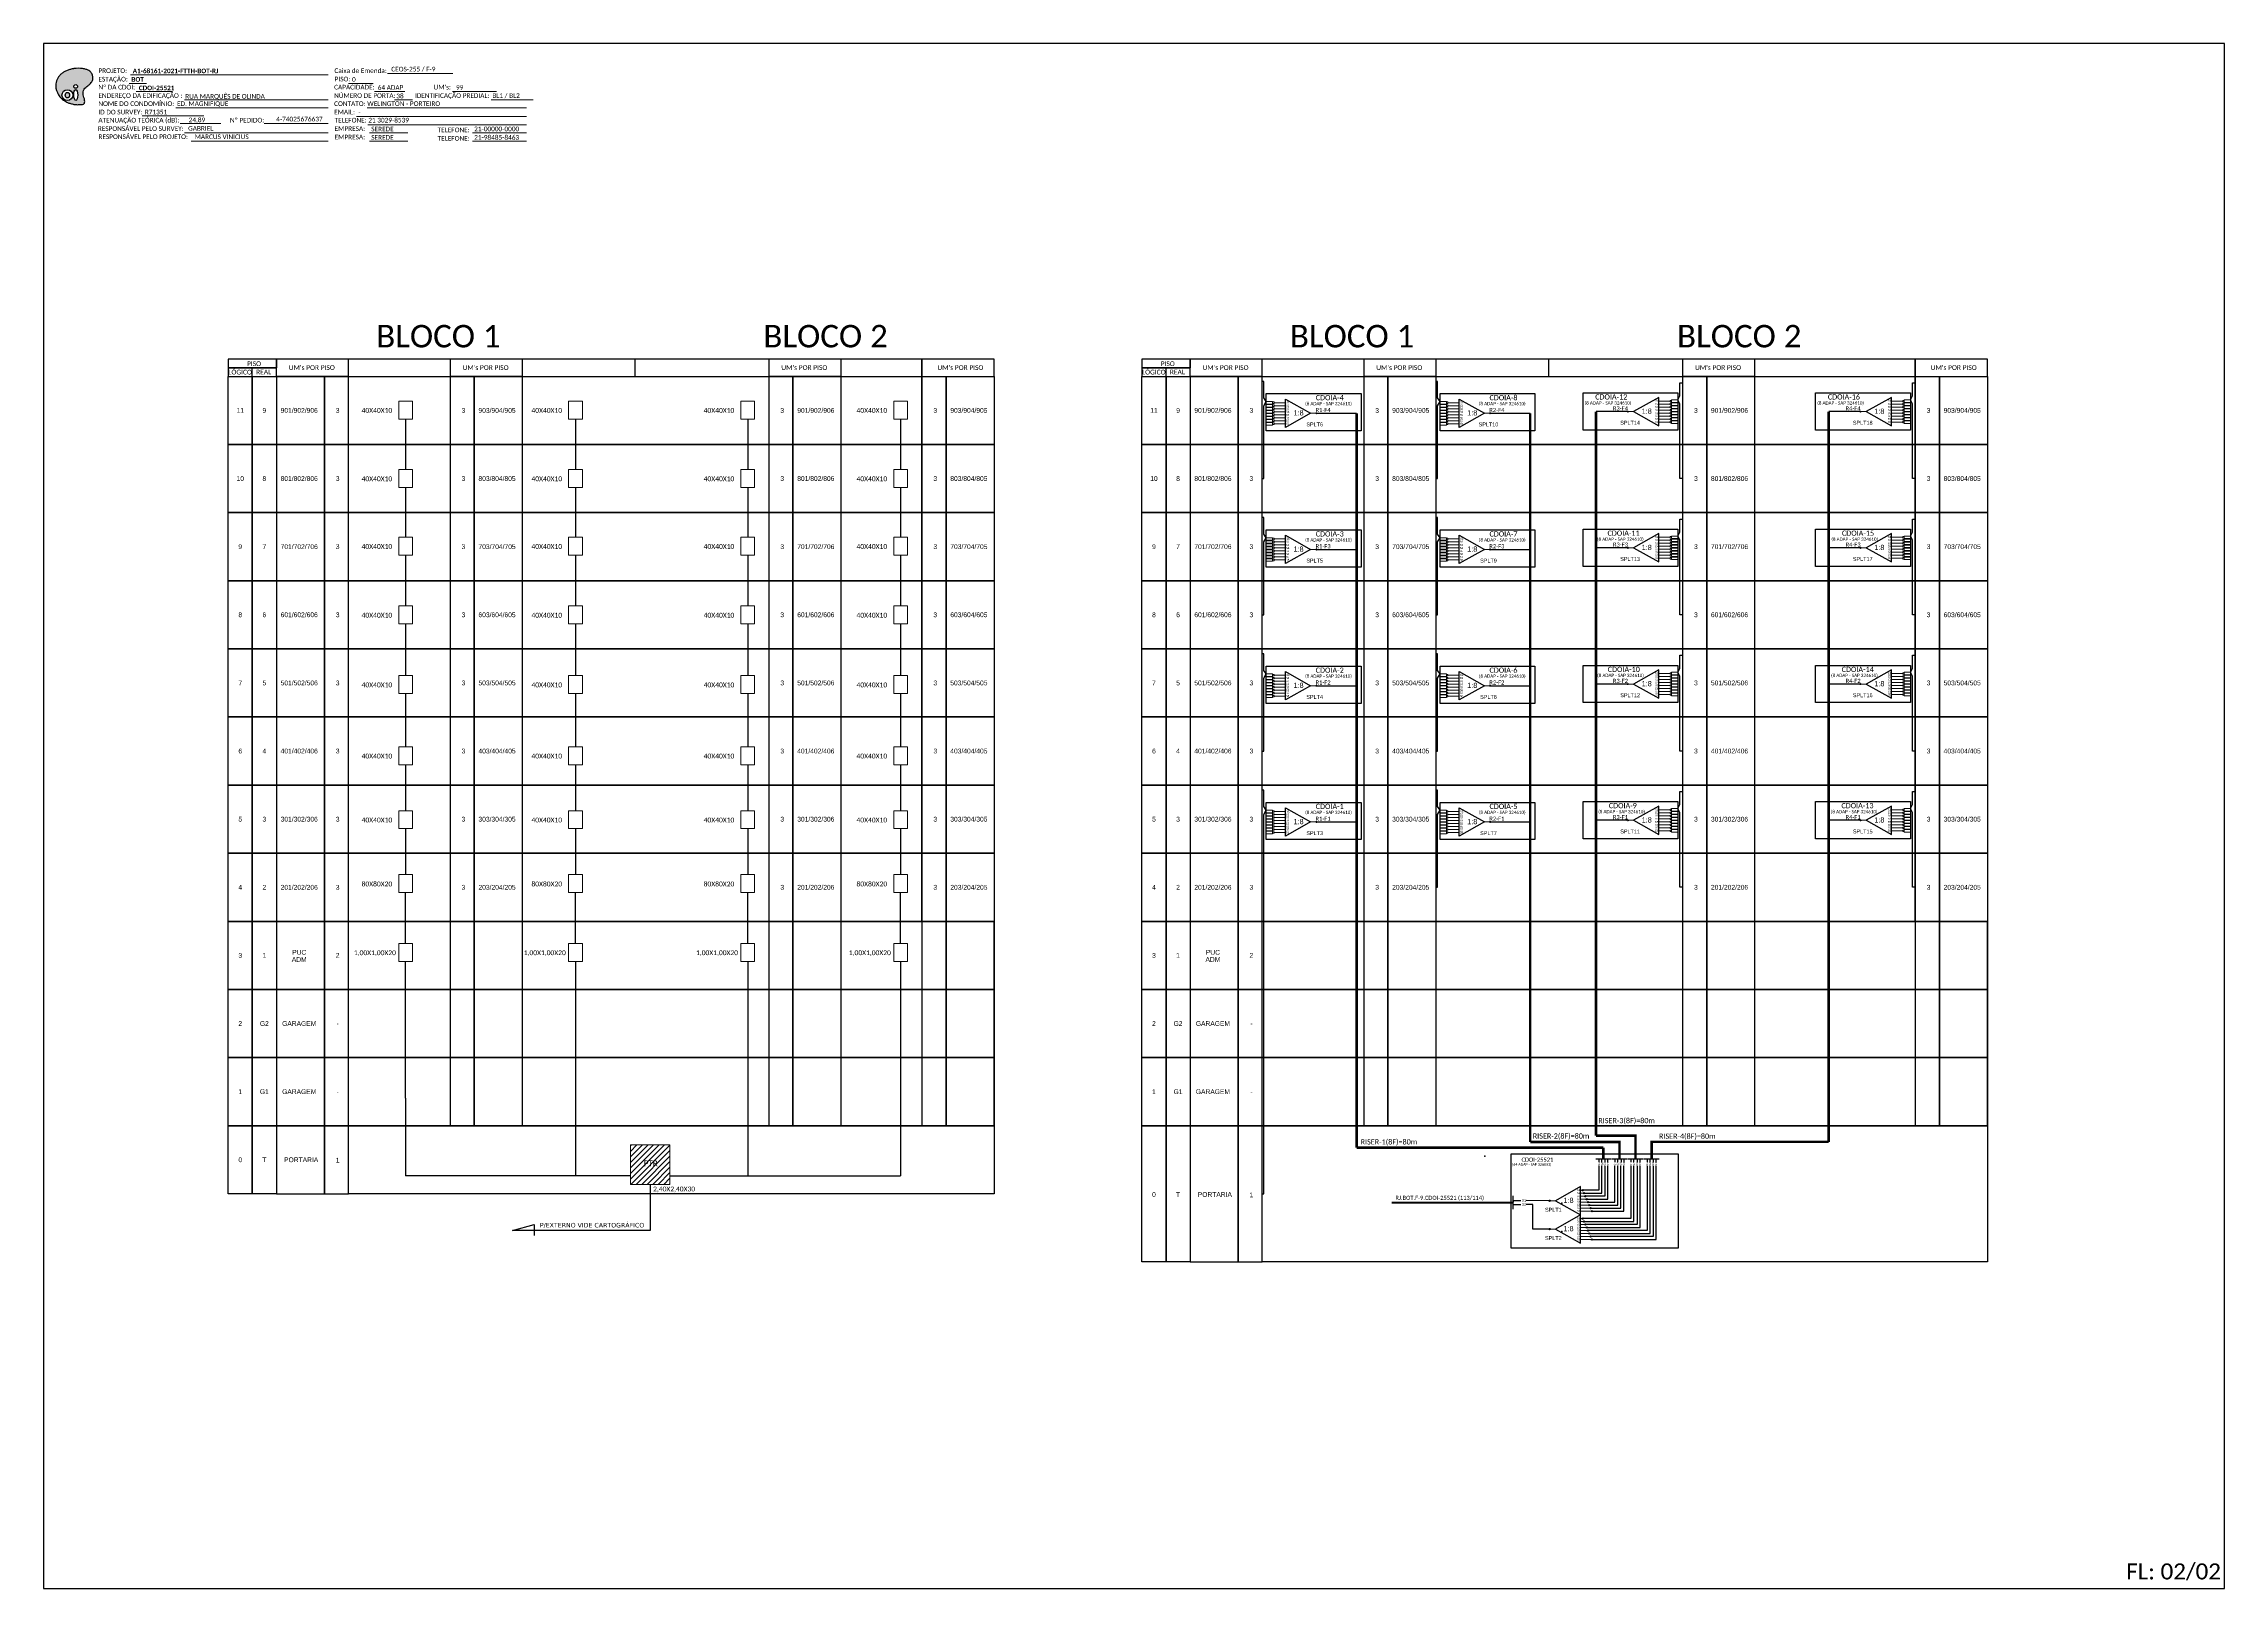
# Model space of a CAD drawing. Header units: inches. Extents: x 1016 to 2772, y -47 to 547.
# Drawn here: x 1933 to 2772, y -47 to 547 of the extents above; entities that cross this region are included whole.
import ezdxf
from ezdxf.enums import TextEntityAlignment as Align

# ---------------------------------------------------------------- set-up
doc = ezdxf.new("R2010")
doc.units = ezdxf.units.IN
doc.header["$MEASUREMENT"] = 0
doc.layers.add("20.0-LEGENDA DOS CDO'S", color=1, linetype='Continuous', lineweight=0)
doc.layers.add('40.1-ETIQUETAS', color=1, linetype='Continuous', lineweight=20)
doc.styles.add('ARIAL', font='arial.ttf')
doc.styles.add('siredit', font='verdana.ttf')
doc.styles.add('WMF-Calibri0', font='calibri.ttf')
doc.styles.add('WMF-Calibri1', font='calibrib.ttf')

# ---------------------------------------------------------------- blocks, each defined once
blk = doc.blocks.new('SPLT_1-8_SC-APC_ESQ')
at = {"color": 3, "lineweight": 0}
for points in [[(2.41, -3.02), (0, -3.02)], [(2.41, -4), (0, -4)], [(2.41, -4.17), (0, -4.17)], [(2.41, -5.16), (0, -5.16)], [(2.41, -5.32), (0, -5.32)], [(2.41, -6.31), (0, -6.31)], [(2.41, -6.48), (0, -6.48)], [(2.41, -7.46), (0, -7.46)], [(2.41, -7.63), (0, -7.63)], [(2.41, -3.02), (2.41, -4)], [(2.41, -4.17), (2.41, -5.16)], [(2.41, -5.32), (2.41, -6.31)], [(2.41, -6.48), (2.41, -7.46)], [(2.41, -7.63), (2.41, -8.62)], [(2.99, -3.51), (7.37, -3.51)], [(7.37, -4.66), (2.99, -4.66)], [(7.37, -5.82), (2.99, -5.82)], [(7.37, -6.97), (2.99, -6.97)], [(7.37, -8.12), (2.99, -8.12)], [(2.41, -8.62), (0, -8.62)], [(2.41, -8.78), (0, -8.78)], [(2.41, -9.77), (0, -9.77)], [(2.41, -9.94), (0, -9.94)], [(2.41, -10.92), (0, -10.92)], [(2.41, -11.09), (0, -11.09)], [(2.41, -12.08), (0, -12.08)], [(2.41, -8.78), (2.41, -9.77)], [(2.41, -9.94), (2.41, -10.92)], [(2.41, -11.09), (2.41, -12.08)], [(7.37, -9.28), (2.99, -9.28)], [(7.37, -10.43), (2.99, -10.43)], [(7.37, -11.58), (2.99, -11.58)]]:
    blk.add_lwpolyline(points, dxfattribs=at)
for points in [[(2.99, -3.22), (2.41, -3.22), (2.41, -3.8), (2.99, -3.8)], [(2.99, -4.38), (2.41, -4.38), (2.41, -4.95), (2.99, -4.95)], [(2.99, -5.53), (2.41, -5.53), (2.41, -6.1), (2.99, -6.1)], [(2.99, -6.68), (2.41, -6.68), (2.41, -7.26), (2.99, -7.26)], [(2.99, -7.84), (2.41, -7.84), (2.41, -8.41), (2.99, -8.41)], [(2.99, -8.99), (2.41, -8.99), (2.41, -9.56), (2.99, -9.56)], [(2.99, -10.14), (2.41, -10.14), (2.41, -10.72), (2.99, -10.72)], [(2.99, -11.3), (2.41, -11.3), (2.41, -11.87), (2.99, -11.87)]]:
    blk.add_lwpolyline(points, close=True, dxfattribs=at)
at = {"color": 1}
blk.add_lwpolyline([(7.37, -2.1), (17.04, -7.55), (7.37, -13), (7.37, -2.1)], dxfattribs=at)
at = {"color": 1, "lineweight": 0}
blk.add_lwpolyline([(17.04, -7.55), (19.26, -7.55)], dxfattribs=at)
at = {"color": 1, "style": 'ARIAL'}
for s, height, p in [('S5', 0.75, (7.55, -8.57)), ('S3', 0.75, (7.55, -6.18)), ('S4', 0.75, (7.55, -7.36)), ('S2', 0.75, (7.56, -4.97)), ('S1', 0.75, (7.7, -3.78)), ('1:8', 2, (10.45, -8.4)), ('S6', 0.75, (7.55, -9.69)), ('S7', 0.75, (7.55, -10.78)), ('S8', 0.75, (7.55, -11.9))]:
    blk.add_text(s, height=height, dxfattribs=at).set_placement(p)
blk = doc.blocks.new('A$C415C251F')
at = {"color": 3}
blk.add_point((0, 0), dxfattribs=at)
blk = doc.blocks.new('LEG_CDOIA8_C-SPLT_ESQ')
at = {"color": 3, "extrusion": (0, 0, -1), "xscale": -1, "zscale": -1}
blk.add_blockref('A$C415C251F', (0, 0), dxfattribs=at)
at = {"color": 1, "style": 'WMF-Calibri0', "flags": 4}
blk.add_attdef('MODELO', text='', height=1.5, dxfattribs=at).set_placement((22.5, -4.5), align=Align.CENTER)
blk.add_attdef('CDO', (21.4, -2.6), '', height=2, dxfattribs=at)
at = {"style": 'ARIAL', "flags": 4}
blk.add_attdef('SPLITAGEM', text='', height=1.5, dxfattribs=at).set_placement((18.6, -12.6), align=Align.CENTER)
blk = doc.blocks.new('SPLITTER_')
blk.add_point((0, 0))
at = {"style": 'ARIAL', "flags": 4}
blk.add_attdef('SPLT', (0, -3.26), '', height=1.5, dxfattribs=at)
blk = doc.blocks.new('OI')
h = blk.add_hatch(color=40)
edge = h.paths.add_edge_path()
edge.add_spline(control_points=[(4.35, -0.67), (3.92, -0.99), (3.26, -1.5), (2.81, -2.59), (2.9, -3.5), (3.06, -4.27), (3.31, -4.85), (3.37, -5.39), (3.4, -5.88), (3.2, -6.4), (2.54, -6.61), (1.65, -6.63), (0.55, -6.67), (-0.56, -6.42), (-1.61, -6.14), (-2.77, -5.61), (-3.92, -4.77), (-4.89, -3.7), (-5.34, -2.65), (-5.6, -1.94), (-5.85, -0.96), (-5.71, 0.47), (-5.1, 2.02), (-4.14, 3.02), (-3.3, 3.61), (-2.37, 4.16), (-1.36, 4.44), (-0.56, 4.7), (0.79, 4.85), (2.24, 4.97), (3.79, 4.57), (4.67, 4.21), (5.44, 3.65), (5.76, 2.99), (6.03, 2.21), (6.01, 1.46), (5.72, 0.64), (5.31, 0.08), (4.88, -0.38), (4.51, -0.55), (4.35, -0.67)], knot_values=[0, 0, 0, 0, 1.60434, 2.417191, 3.427595, 4.282808, 4.776746, 5.304182, 5.888771, 6.258406, 6.858137, 7.79129, 8.986195, 10.124242, 11.187857, 12.242908, 13.953784, 15.414161, 16.515391, 17.349188, 17.675853, 19.552021, 21.515531, 22.568638, 23.63245, 24.621084, 25.782718, 26.745347, 27.142653, 29.870543, 31.004649, 31.921532, 32.709589, 33.801391, 34.042471, 35.192333, 35.971461, 36.628871, 37.254359, 37.836911, 37.836911, 37.836911, 37.836911], degree=3, periodic=0)
h.paths.add_polyline_path([(1.13, -0.87, -1), (-0.04, -0.87, -1)], flags=16)
edge = h.paths.add_edge_path(flags=16)
edge.add_ellipse((0.56, -3.59), major_axis=(-0.02, 1.71), ratio=0.361305, start_angle=0, end_angle=360)
h.paths.add_polyline_path([(-0.36, -3.62, -1), (-3.8, -3.62, -1)], flags=16)
edge = h.paths.add_edge_path(flags=0)
edge.add_ellipse((-2.08, -3.62), major_axis=(0, 0.885), ratio=0.758294, start_angle=0, end_angle=360)
at = {"color": 40}
for centre, radius in [((-2.08, -3.62), 1.72), ((0.54, -0.87), 0.587)]:
    blk.add_circle(centre, radius, dxfattribs=at)
blk.add_ellipse((-2.08, -3.62), major_axis=(0, 0.885), ratio=0.758294, start_param=-3.14159265358979, end_param=3.14159265358979, dxfattribs=at)
blk.add_ellipse((0.56, -3.59), major_axis=(-0.02, 1.71), ratio=0.361305, dxfattribs=at)
at = {"color": 40, "start_tangent": (-0.800898, -0.598801), "end_tangent": (-0.800898, -0.598801)}
blk.add_spline([(4.35, -0.67), (3.2, -1.78), (2.9, -2.54), (2.92, -3.55), (3.12, -4.38), (3.28, -4.85), (3.37, -5.37), (3.35, -5.95), (3.2, -6.29), (2.66, -6.55), (1.73, -6.63), (0.54, -6.62), (-0.58, -6.41), (-1.6, -6.11), (-2.56, -5.67), (-3.95, -4.67), (-4.89, -3.56), (-5.37, -2.56), (-5.64, -1.78), (-5.72, -1.46), (-5.63, 0.42), (-4.84, 2.22), (-4.13, 2.99), (-3.27, 3.62), (-2.4, 4.09), (-1.3, 4.47), (-0.37, 4.72), (0.02, 4.77), (2.75, 4.8), (3.85, 4.53), (4.69, 4.16), (5.31, 3.68), (5.85, 2.73), (5.93, 2.5), (5.94, 1.35), (5.67, 0.62), (5.29, 0.08), (4.84, -0.36), (4.35, -0.67)], degree=3, dxfattribs=at)

msp = doc.modelspace()

# ---------------------------------------------------------------- hatches: boundary and pattern name
h = msp.add_hatch(color=3)
h.dxf.hatch_style = 1
edge = h.paths.add_edge_path()
edge.add_arc((2422.84, 405.1), 0.205, 0, 360)
h = msp.add_hatch(color=3)
h.dxf.hatch_style = 1
edge = h.paths.add_edge_path()
edge.add_arc((2489.66, 405.1), 0.205, 0, 360)
h = msp.add_hatch(color=3)
h.dxf.hatch_style = 1
edge = h.paths.add_edge_path()
edge.add_arc((2542.57, 405.74), 0.205, 0, 360)
h = msp.add_hatch(color=3)
h.dxf.hatch_style = 1
edge = h.paths.add_edge_path()
edge.add_arc((2632.03, 405.74), 0.205, 0, 360)
h = msp.add_hatch(color=3)
h.dxf.hatch_style = 1
edge = h.paths.add_edge_path()
edge.add_arc((2422.84, 352.71), 0.205, 0, 360)
h = msp.add_hatch(color=3)
h.dxf.hatch_style = 1
edge = h.paths.add_edge_path()
edge.add_arc((2489.66, 352.71), 0.205, 0, 360)
h = msp.add_hatch(color=3)
h.dxf.hatch_style = 1
edge = h.paths.add_edge_path()
edge.add_arc((2542.57, 353.35), 0.205, 0, 360)
h = msp.add_hatch(color=3)
h.dxf.hatch_style = 1
edge = h.paths.add_edge_path()
edge.add_arc((2632.03, 353.35), 0.205, 0, 360)
h = msp.add_hatch(color=3)
h.dxf.hatch_style = 1
edge = h.paths.add_edge_path()
edge.add_arc((2422.84, 300.32), 0.205, 0, 360)
h = msp.add_hatch(color=3)
h.dxf.hatch_style = 1
edge = h.paths.add_edge_path()
edge.add_arc((2489.66, 300.32), 0.205, 0, 360)
h = msp.add_hatch(color=3)
h.dxf.hatch_style = 1
edge = h.paths.add_edge_path()
edge.add_arc((2542.57, 300.96), 0.205, 0, 360)
h = msp.add_hatch(color=3)
h.dxf.hatch_style = 1
edge = h.paths.add_edge_path()
edge.add_arc((2632.03, 300.96), 0.205, 0, 360)
h = msp.add_hatch(color=3)
h.dxf.hatch_style = 1
edge = h.paths.add_edge_path()
edge.add_arc((2422.84, 247.93), 0.205, 0, 360)
h = msp.add_hatch(color=3)
h.dxf.hatch_style = 1
edge = h.paths.add_edge_path()
edge.add_arc((2489.66, 247.93), 0.205, 0, 360)
h = msp.add_hatch(color=3)
h.dxf.hatch_style = 1
edge = h.paths.add_edge_path()
edge.add_arc((2542.57, 248.57), 0.205, 0, 360)
h = msp.add_hatch(color=3)
h.dxf.hatch_style = 1
edge = h.paths.add_edge_path()
edge.add_arc((2632.03, 248.57), 0.205, 0, 360)
h = msp.add_hatch()
h.set_pattern_fill('ANSI31', color=1, scale=12, style=0)
h.set_pattern_definition([(45, (1425.5218, -353.5342), (-1.0606602, 1.0606602), [])])
h.paths.add_polyline_path([(2174.28, 123.73), (2159.11, 123.73), (2159.11, 108.59), (2174.28, 108.59)])
h.paths.add_polyline_path([(2163.83, 114.68), (2170.35, 114.68), (2170.35, 118.62), (2163.83, 118.62)], flags=9)
h = msp.add_hatch(color=3)
h.dxf.hatch_style = 1
edge = h.paths.add_edge_path()
edge.add_arc((2512.5, 102.29), 0.242, 0, 360)
h = msp.add_hatch(color=3)
h.dxf.hatch_style = 1
edge = h.paths.add_edge_path()
edge.add_arc((2525.27, 106.33), 0.242, 0, 360)
h = msp.add_hatch(color=3)
h.dxf.hatch_style = 1
edge = h.paths.add_edge_path()
edge.add_arc((2525.77, 105.18), 0.242, 0, 360)
h = msp.add_hatch(color=3)
h.dxf.hatch_style = 1
edge = h.paths.add_edge_path()
edge.add_arc((2526.27, 104.02), 0.242, 0, 360)
h = msp.add_hatch(color=3)
h.dxf.hatch_style = 1
edge = h.paths.add_edge_path()
edge.add_arc((2526.77, 102.87), 0.242, 0, 360)
h = msp.add_hatch(color=3)
h.dxf.hatch_style = 1
edge = h.paths.add_edge_path()
edge.add_arc((2527.27, 101.72), 0.242, 0, 360)
h = msp.add_hatch(color=3)
h.dxf.hatch_style = 1
edge = h.paths.add_edge_path()
edge.add_arc((2527.77, 100.57), 0.242, 0, 360)
h = msp.add_hatch(color=3)
h.dxf.hatch_style = 1
edge = h.paths.add_edge_path()
edge.add_arc((2525.27, 95.43), 0.242, 0, 360)
h = msp.add_hatch(color=3)
h.dxf.hatch_style = 1
edge = h.paths.add_edge_path()
edge.add_arc((2525.77, 94.28), 0.242, 0, 360)
h = msp.add_hatch(color=3)
h.dxf.hatch_style = 1
edge = h.paths.add_edge_path()
edge.add_arc((2526.27, 93.13), 0.242, 0, 360)
h = msp.add_hatch(color=3)
h.dxf.hatch_style = 1
edge = h.paths.add_edge_path()
edge.add_arc((2528.27, 99.41), 0.242, 0, 360)
h = msp.add_hatch(color=3)
h.dxf.hatch_style = 1
edge = h.paths.add_edge_path()
edge.add_arc((2528.77, 98.26), 0.242, 0, 360)
h = msp.add_hatch(color=3)
h.dxf.hatch_style = 1
edge = h.paths.add_edge_path()
edge.add_arc((2512.5, 91.4), 0.242, 0, 360)
h = msp.add_hatch(color=3)
h.dxf.hatch_style = 1
edge = h.paths.add_edge_path()
edge.add_arc((2526.77, 91.98), 0.242, 0, 360)
h = msp.add_hatch(color=3)
h.dxf.hatch_style = 1
edge = h.paths.add_edge_path()
edge.add_arc((2527.27, 90.82), 0.242, 0, 360)
h = msp.add_hatch(color=3)
h.dxf.hatch_style = 1
edge = h.paths.add_edge_path()
edge.add_arc((2527.77, 89.67), 0.242, 0, 360)
h = msp.add_hatch(color=3)
h.dxf.hatch_style = 1
edge = h.paths.add_edge_path()
edge.add_arc((2528.27, 88.52), 0.242, 0, 360)
h = msp.add_hatch(color=3)
h.dxf.hatch_style = 1
edge = h.paths.add_edge_path()
edge.add_arc((2528.77, 87.36), 0.242, 0, 360)

# ---------------------------------------------------------------- linework, layer by layer
for points in [[(1933.42, -46.77), (2771.99, -46.77), (2771.99, 547.23), (1933.42, 547.23), (1933.42, -46.77)], [(2013.67, 419.28), (2013.67, 422.57)], [(2022.93, 419.28), (2271.18, 419.28), (2271.18, 425.86), (2022.93, 425.86), (2022.93, 425.86), (2022.93, 422.57)], [(2160.94, 419.28), (2160.94, 425.86)], [(2365.01, 419.28), (2365.01, 422.57)], [(2374.27, 419.28), (2653.13, 419.28), (2653.13, 425.86), (2374.27, 425.86), (2374.27, 425.86), (2374.27, 422.57)], [(2512.28, 419.28), (2512.28, 425.86)], [(2050.7, 209.72), (2271.18, 209.72)], [(2402.04, 209.72), (2622.52, 209.72)], [(2050.7, 183.53), (2184.09, 183.53)], [(2402.04, 183.53), (2535.43, 183.53)], [(2050.7, 157.33), (2184.09, 157.33)], [(2402.04, 157.33), (2535.43, 157.33)], [(2498.52, 102.33), (2498.52, 101.79)]]:
    msp.add_lwpolyline(points)
at = {"color": 7, "lineweight": 0}
for points in [[(1966.38, 531.91), (1972.93, 531.91)], [(1966.89, 535.19), (2042.87, 535.19)], [(1969.04, 528.84), (1982.98, 528.84)], [(2050.66, 531.95), (2060.15, 531.95)], [(2060.71, 528.84), (2072.33, 528.84)], [(2065.71, 535.68), (2090.84, 535.68)], [(2090.65, 528.84), (2107.51, 528.84)], [(1984.2, 522.49), (2042.87, 522.49)], [(1987.61, 525.6), (2042.87, 525.6)], [(2057.83, 522.49), (2119.06, 522.49)], [(2068.3, 525.6), (2075.24, 525.6)], [(2105.47, 525.6), (2121.64, 525.6)], [(1971.36, 519.43), (1994.99, 519.43)], [(1985.9, 516.46), (2001.57, 516.46)], [(1987.61, 512.9), (2042.87, 512.9)], [(2018.23, 516.47), (2042.72, 516.47)], [(2018.73, 516.47), (2042.88, 516.47)], [(2053.79, 519.25), (2119.06, 519.25)], [(2058.07, 516.02), (2119.06, 516.02)], [(2058.68, 512.9), (2073.48, 512.9)], [(2098.29, 512.9), (2119.06, 512.9)], [(1990.1, 509.67), (2042.87, 509.67)], [(2058.68, 509.67), (2073.48, 509.67)], [(2098.29, 509.67), (2119.06, 509.67)], [(2525.27, 106.33), (2524.39, 106.33)], [(2524.39, 105.18), (2525.77, 105.18)], [(2524.39, 104.02), (2526.27, 104.02)], [(2524.39, 102.87), (2526.77, 102.87)], [(2524.39, 101.72), (2527.27, 101.72)], [(2524.39, 100.57), (2527.77, 100.57)], [(2524.39, 99.41), (2528.27, 99.41)], [(2524.39, 98.26), (2528.77, 98.26)], [(2525.27, 95.43), (2524.39, 95.43)], [(2524.39, 94.28), (2525.77, 94.28)], [(2524.39, 93.13), (2526.27, 93.13)], [(2524.39, 91.98), (2526.77, 91.98)], [(2524.39, 90.82), (2527.27, 90.82)], [(2524.39, 89.67), (2527.77, 89.67)], [(2524.39, 88.52), (2528.27, 88.52)], [(2524.39, 87.36), (2528.77, 87.36)]]:
    msp.add_lwpolyline(points, dxfattribs=at)
for points in [[(2004.41, 422.57), (2022.93, 422.57), (2022.93, 425.86), (2004.41, 425.86)], [(2004.41, 419.28), (2022.93, 419.28), (2022.93, 422.57), (2004.41, 422.57)], [(2355.75, 422.57), (2374.27, 422.57), (2374.27, 425.86), (2355.75, 425.86)], [(2355.75, 419.28), (2374.27, 419.28), (2374.27, 422.57), (2355.75, 422.57)]]:
    msp.add_lwpolyline(points, close=True)
at = {"color": 0}
for points in [[(2050.7, 419.28), (2050.7, 425.86)], [(2117.52, 419.28), (2117.52, 425.86)], [(2240.1, 419.28), (2240.1, 425.86)], [(2402.04, 419.28), (2402.04, 425.86)], [(2468.86, 419.28), (2468.86, 425.86)], [(2591.44, 419.28), (2591.44, 425.86)]]:
    msp.add_lwpolyline(points, dxfattribs=at)
at = {"linetype": 'Continuous'}
for points in [[(2089.74, 419.28), (2117.52, 419.28), (2117.52, 425.86), (2089.74, 425.86)], [(2212.33, 419.28), (2240.1, 419.28), (2240.1, 425.86), (2212.33, 425.86)], [(2271.18, 419.28), (2298.95, 419.28), (2298.95, 425.86), (2271.18, 425.86)], [(2441.08, 419.28), (2468.86, 419.28), (2468.86, 425.86), (2441.08, 425.86)], [(2563.67, 419.28), (2591.44, 419.28), (2591.44, 425.86), (2563.67, 425.86)], [(2653.13, 419.28), (2680.9, 419.28), (2680.9, 425.86), (2653.13, 425.86)], [(2050.7, 419.28), (2271.18, 419.28), (2271.18, 393.09), (2050.7, 393.09)], [(2402.04, 419.28), (2653.13, 419.28), (2653.13, 393.09), (2402.04, 393.09)], [(2050.7, 393.09), (2271.18, 393.09), (2271.18, 366.89), (2050.7, 366.89)], [(2402.04, 393.09), (2653.13, 393.09), (2653.13, 366.89), (2402.04, 366.89)], [(2050.7, 366.89), (2271.18, 366.89), (2271.18, 340.7), (2050.7, 340.7)], [(2402.04, 366.89), (2653.13, 366.89), (2653.13, 340.7), (2402.04, 340.7)], [(2050.7, 340.7), (2271.18, 340.7), (2271.18, 314.5), (2050.7, 314.5)], [(2402.04, 340.7), (2653.13, 340.7), (2653.13, 314.5), (2402.04, 314.5)], [(2050.7, 314.5), (2271.18, 314.5), (2271.18, 288.31), (2050.7, 288.31)], [(2402.04, 314.5), (2653.13, 314.5), (2653.13, 288.31), (2402.04, 288.31)], [(2050.7, 288.31), (2271.18, 288.31), (2271.18, 262.11), (2050.7, 262.11)], [(2402.04, 288.31), (2653.13, 288.31), (2653.13, 262.11), (2402.04, 262.11)], [(2050.7, 262.11), (2271.18, 262.11), (2271.18, 235.92), (2050.7, 235.92)], [(2402.04, 262.11), (2653.13, 262.11), (2653.13, 235.92), (2402.04, 235.92)], [(2050.7, 235.92), (2271.18, 235.92), (2271.18, 209.72), (2050.7, 209.72)], [(2402.04, 235.92), (2653.13, 235.92), (2653.13, 209.72), (2402.04, 209.72)], [(2050.7, 209.72), (2298.95, 209.72), (2298.95, 183.53), (2050.7, 183.53)], [(2402.04, 209.72), (2680.9, 209.72), (2680.9, 183.53), (2402.04, 183.53)], [(2050.7, 183.53), (2298.95, 183.53), (2298.95, 157.33), (2050.7, 157.33)], [(2402.04, 183.53), (2680.9, 183.53), (2680.9, 157.33), (2402.04, 157.33)], [(2050.7, 157.33), (2298.95, 157.33), (2298.95, 131.14), (2050.7, 131.14)], [(2402.04, 157.33), (2680.9, 157.33), (2680.9, 131.14), (2402.04, 131.14)], [(2050.7, 131.14), (2298.95, 131.14), (2298.95, 104.94), (2050.7, 104.94)], [(2402.04, 131.14), (2680.9, 131.14), (2680.9, 78.76), (2402.04, 78.76)]]:
    msp.add_lwpolyline(points, close=True, dxfattribs=at)
at = {"color": 0}
for points in [[(2004.41, 419.28), (2013.67, 419.28), (2013.67, 393.09), (2004.41, 393.09)], [(2013.67, 419.28), (2022.93, 419.28), (2022.93, 393.09), (2013.67, 393.09)], [(2041.44, 419.28), (2022.93, 419.28), (2022.93, 393.09), (2041.44, 393.09)], [(2050.7, 419.28), (2041.44, 419.28), (2041.44, 393.09), (2050.7, 393.09)], [(2099, 419.28), (2089.74, 419.28), (2089.74, 393.09), (2099, 393.09)], [(2117.52, 419.28), (2099, 419.28), (2099, 393.09), (2117.52, 393.09)], [(2221.58, 419.28), (2212.33, 419.28), (2212.33, 393.09), (2221.58, 393.09)], [(2240.1, 419.28), (2221.58, 419.28), (2221.58, 393.09), (2240.1, 393.09)], [(2271.18, 419.28), (2280.43, 419.28), (2280.43, 393.09), (2271.18, 393.09)], [(2280.43, 419.28), (2298.95, 419.28), (2298.95, 393.09), (2280.43, 393.09)], [(2355.75, 419.28), (2365.01, 419.28), (2365.01, 393.09), (2355.75, 393.09)], [(2365.01, 419.28), (2374.27, 419.28), (2374.27, 393.09), (2365.01, 393.09)], [(2392.78, 419.28), (2374.27, 419.28), (2374.27, 393.09), (2392.78, 393.09)], [(2402.04, 419.28), (2392.78, 419.28), (2392.78, 393.09), (2402.04, 393.09)], [(2450.34, 419.28), (2441.08, 419.28), (2441.08, 393.09), (2450.34, 393.09)], [(2468.86, 419.28), (2450.34, 419.28), (2450.34, 393.09), (2468.86, 393.09)], [(2572.93, 419.28), (2563.67, 419.28), (2563.67, 393.09), (2572.93, 393.09)], [(2591.44, 419.28), (2572.93, 419.28), (2572.93, 393.09), (2591.44, 393.09)], [(2653.13, 419.28), (2662.39, 419.28), (2662.39, 393.09), (2653.13, 393.09)], [(2662.39, 419.28), (2680.9, 419.28), (2680.9, 393.09), (2662.39, 393.09)], [(2004.41, 393.09), (2013.67, 393.09), (2013.67, 366.89), (2004.41, 366.89)], [(2013.67, 393.09), (2022.93, 393.09), (2022.93, 366.89), (2013.67, 366.89)], [(2041.44, 393.09), (2022.93, 393.09), (2022.93, 366.89), (2041.44, 366.89)], [(2050.7, 393.09), (2041.44, 393.09), (2041.44, 366.89), (2050.7, 366.89)], [(2099, 393.09), (2089.74, 393.09), (2089.74, 366.89), (2099, 366.89)], [(2117.52, 393.09), (2099, 393.09), (2099, 366.89), (2117.52, 366.89)], [(2221.58, 393.09), (2212.33, 393.09), (2212.33, 366.89), (2221.58, 366.89)], [(2240.1, 393.09), (2221.58, 393.09), (2221.58, 366.89), (2240.1, 366.89)], [(2271.18, 393.09), (2280.43, 393.09), (2280.43, 366.89), (2271.18, 366.89)], [(2280.43, 393.09), (2298.95, 393.09), (2298.95, 366.89), (2280.43, 366.89)], [(2355.75, 393.09), (2365.01, 393.09), (2365.01, 366.89), (2355.75, 366.89)], [(2365.01, 393.09), (2374.27, 393.09), (2374.27, 366.89), (2365.01, 366.89)], [(2392.78, 393.09), (2374.27, 393.09), (2374.27, 366.89), (2392.78, 366.89)], [(2402.04, 393.09), (2392.78, 393.09), (2392.78, 366.89), (2402.04, 366.89)], [(2450.34, 393.09), (2441.08, 393.09), (2441.08, 366.89), (2450.34, 366.89)], [(2468.86, 393.09), (2450.34, 393.09), (2450.34, 366.89), (2468.86, 366.89)], [(2572.93, 393.09), (2563.67, 393.09), (2563.67, 366.89), (2572.93, 366.89)], [(2591.44, 393.09), (2572.93, 393.09), (2572.93, 366.89), (2591.44, 366.89)], [(2653.13, 393.09), (2662.39, 393.09), (2662.39, 366.89), (2653.13, 366.89)], [(2662.39, 393.09), (2680.9, 393.09), (2680.9, 366.89), (2662.39, 366.89)], [(2004.41, 366.89), (2013.67, 366.89), (2013.67, 340.7), (2004.41, 340.7)], [(2013.67, 366.89), (2022.93, 366.89), (2022.93, 340.7), (2013.67, 340.7)], [(2041.44, 366.89), (2022.93, 366.89), (2022.93, 340.7), (2041.44, 340.7)], [(2050.7, 366.89), (2041.44, 366.89), (2041.44, 340.7), (2050.7, 340.7)], [(2099, 366.89), (2089.74, 366.89), (2089.74, 340.7), (2099, 340.7)], [(2117.52, 366.89), (2099, 366.89), (2099, 340.7), (2117.52, 340.7)], [(2221.58, 366.89), (2212.33, 366.89), (2212.33, 340.7), (2221.58, 340.7)], [(2240.1, 366.89), (2221.58, 366.89), (2221.58, 340.7), (2240.1, 340.7)], [(2271.18, 366.89), (2280.43, 366.89), (2280.43, 340.7), (2271.18, 340.7)], [(2280.43, 366.89), (2298.95, 366.89), (2298.95, 340.7), (2280.43, 340.7)], [(2355.75, 366.89), (2365.01, 366.89), (2365.01, 340.7), (2355.75, 340.7)], [(2365.01, 366.89), (2374.27, 366.89), (2374.27, 340.7), (2365.01, 340.7)], [(2392.78, 366.89), (2374.27, 366.89), (2374.27, 340.7), (2392.78, 340.7)], [(2402.04, 366.89), (2392.78, 366.89), (2392.78, 340.7), (2402.04, 340.7)], [(2450.34, 366.89), (2441.08, 366.89), (2441.08, 340.7), (2450.34, 340.7)], [(2468.86, 366.89), (2450.34, 366.89), (2450.34, 340.7), (2468.86, 340.7)], [(2572.93, 366.89), (2563.67, 366.89), (2563.67, 340.7), (2572.93, 340.7)], [(2591.44, 366.89), (2572.93, 366.89), (2572.93, 340.7), (2591.44, 340.7)], [(2653.13, 366.89), (2662.39, 366.89), (2662.39, 340.7), (2653.13, 340.7)], [(2662.39, 366.89), (2680.9, 366.89), (2680.9, 340.7), (2662.39, 340.7)], [(2004.41, 340.7), (2013.67, 340.7), (2013.67, 314.5), (2004.41, 314.5)], [(2013.67, 340.7), (2022.93, 340.7), (2022.93, 314.5), (2013.67, 314.5)], [(2041.44, 340.7), (2022.93, 340.7), (2022.93, 314.5), (2041.44, 314.5)], [(2050.7, 340.7), (2041.44, 340.7), (2041.44, 314.5), (2050.7, 314.5)], [(2099, 340.7), (2089.74, 340.7), (2089.74, 314.5), (2099, 314.5)], [(2117.52, 340.7), (2099, 340.7), (2099, 314.5), (2117.52, 314.5)], [(2221.58, 340.7), (2212.33, 340.7), (2212.33, 314.5), (2221.58, 314.5)], [(2240.1, 340.7), (2221.58, 340.7), (2221.58, 314.5), (2240.1, 314.5)], [(2271.18, 340.7), (2280.43, 340.7), (2280.43, 314.5), (2271.18, 314.5)], [(2280.43, 340.7), (2298.95, 340.7), (2298.95, 314.5), (2280.43, 314.5)], [(2355.75, 340.7), (2365.01, 340.7), (2365.01, 314.5), (2355.75, 314.5)], [(2365.01, 340.7), (2374.27, 340.7), (2374.27, 314.5), (2365.01, 314.5)], [(2392.78, 340.7), (2374.27, 340.7), (2374.27, 314.5), (2392.78, 314.5)], [(2402.04, 340.7), (2392.78, 340.7), (2392.78, 314.5), (2402.04, 314.5)], [(2450.34, 340.7), (2441.08, 340.7), (2441.08, 314.5), (2450.34, 314.5)], [(2468.86, 340.7), (2450.34, 340.7), (2450.34, 314.5), (2468.86, 314.5)], [(2572.93, 340.7), (2563.67, 340.7), (2563.67, 314.5), (2572.93, 314.5)], [(2591.44, 340.7), (2572.93, 340.7), (2572.93, 314.5), (2591.44, 314.5)], [(2653.13, 340.7), (2662.39, 340.7), (2662.39, 314.5), (2653.13, 314.5)], [(2662.39, 340.7), (2680.9, 340.7), (2680.9, 314.5), (2662.39, 314.5)], [(2004.41, 314.5), (2013.67, 314.5), (2013.67, 288.31), (2004.41, 288.31)], [(2013.67, 314.5), (2022.93, 314.5), (2022.93, 288.31), (2013.67, 288.31)], [(2041.44, 314.5), (2022.93, 314.5), (2022.93, 288.31), (2041.44, 288.31)], [(2050.7, 314.5), (2041.44, 314.5), (2041.44, 288.31), (2050.7, 288.31)], [(2099, 314.5), (2089.74, 314.5), (2089.74, 288.31), (2099, 288.31)], [(2117.52, 314.5), (2099, 314.5), (2099, 288.31), (2117.52, 288.31)], [(2221.58, 314.5), (2212.33, 314.5), (2212.33, 288.31), (2221.58, 288.31)], [(2240.1, 314.5), (2221.58, 314.5), (2221.58, 288.31), (2240.1, 288.31)], [(2271.18, 314.5), (2280.43, 314.5), (2280.43, 288.31), (2271.18, 288.31)], [(2280.43, 314.5), (2298.95, 314.5), (2298.95, 288.31), (2280.43, 288.31)], [(2355.75, 314.5), (2365.01, 314.5), (2365.01, 288.31), (2355.75, 288.31)], [(2365.01, 314.5), (2374.27, 314.5), (2374.27, 288.31), (2365.01, 288.31)], [(2392.78, 314.5), (2374.27, 314.5), (2374.27, 288.31), (2392.78, 288.31)], [(2402.04, 314.5), (2392.78, 314.5), (2392.78, 288.31), (2402.04, 288.31)], [(2450.34, 314.5), (2441.08, 314.5), (2441.08, 288.31), (2450.34, 288.31)], [(2468.86, 314.5), (2450.34, 314.5), (2450.34, 288.31), (2468.86, 288.31)], [(2572.93, 314.5), (2563.67, 314.5), (2563.67, 288.31), (2572.93, 288.31)], [(2591.44, 314.5), (2572.93, 314.5), (2572.93, 288.31), (2591.44, 288.31)], [(2653.13, 314.5), (2662.39, 314.5), (2662.39, 288.31), (2653.13, 288.31)], [(2662.39, 314.5), (2680.9, 314.5), (2680.9, 288.31), (2662.39, 288.31)], [(2004.41, 288.31), (2013.67, 288.31), (2013.67, 262.11), (2004.41, 262.11)], [(2013.67, 288.31), (2022.93, 288.31), (2022.93, 262.11), (2013.67, 262.11)], [(2041.44, 288.31), (2022.93, 288.31), (2022.93, 262.11), (2041.44, 262.11)], [(2050.7, 288.31), (2041.44, 288.31), (2041.44, 262.11), (2050.7, 262.11)], [(2099, 288.31), (2089.74, 288.31), (2089.74, 262.11), (2099, 262.11)], [(2117.52, 288.31), (2099, 288.31), (2099, 262.11), (2117.52, 262.11)], [(2221.58, 288.31), (2212.33, 288.31), (2212.33, 262.11), (2221.58, 262.11)], [(2240.1, 288.31), (2221.58, 288.31), (2221.58, 262.11), (2240.1, 262.11)], [(2271.18, 288.31), (2280.43, 288.31), (2280.43, 262.11), (2271.18, 262.11)], [(2280.43, 288.31), (2298.95, 288.31), (2298.95, 262.11), (2280.43, 262.11)], [(2355.75, 288.31), (2365.01, 288.31), (2365.01, 262.11), (2355.75, 262.11)], [(2365.01, 288.31), (2374.27, 288.31), (2374.27, 262.11), (2365.01, 262.11)], [(2392.78, 288.31), (2374.27, 288.31), (2374.27, 262.11), (2392.78, 262.11)], [(2402.04, 288.31), (2392.78, 288.31), (2392.78, 262.11), (2402.04, 262.11)], [(2450.34, 288.31), (2441.08, 288.31), (2441.08, 262.11), (2450.34, 262.11)], [(2468.86, 288.31), (2450.34, 288.31), (2450.34, 262.11), (2468.86, 262.11)], [(2572.93, 288.31), (2563.67, 288.31), (2563.67, 262.11), (2572.93, 262.11)], [(2591.44, 288.31), (2572.93, 288.31), (2572.93, 262.11), (2591.44, 262.11)], [(2653.13, 288.31), (2662.39, 288.31), (2662.39, 262.11), (2653.13, 262.11)], [(2662.39, 288.31), (2680.9, 288.31), (2680.9, 262.11), (2662.39, 262.11)], [(2004.41, 262.11), (2013.67, 262.11), (2013.67, 235.92), (2004.41, 235.92)], [(2013.67, 262.11), (2022.93, 262.11), (2022.93, 235.92), (2013.67, 235.92)], [(2041.44, 262.11), (2022.93, 262.11), (2022.93, 235.92), (2041.44, 235.92)], [(2050.7, 262.11), (2041.44, 262.11), (2041.44, 235.92), (2050.7, 235.92)], [(2099, 262.11), (2089.74, 262.11), (2089.74, 235.92), (2099, 235.92)], [(2117.52, 262.11), (2099, 262.11), (2099, 235.92), (2117.52, 235.92)], [(2221.58, 262.11), (2212.33, 262.11), (2212.33, 235.92), (2221.58, 235.92)], [(2240.1, 262.11), (2221.58, 262.11), (2221.58, 235.92), (2240.1, 235.92)], [(2271.18, 262.11), (2280.43, 262.11), (2280.43, 235.92), (2271.18, 235.92)], [(2280.43, 262.11), (2298.95, 262.11), (2298.95, 235.92), (2280.43, 235.92)], [(2355.75, 262.11), (2365.01, 262.11), (2365.01, 235.92), (2355.75, 235.92)], [(2365.01, 262.11), (2374.27, 262.11), (2374.27, 235.92), (2365.01, 235.92)], [(2392.78, 262.11), (2374.27, 262.11), (2374.27, 235.92), (2392.78, 235.92)], [(2402.04, 262.11), (2392.78, 262.11), (2392.78, 235.92), (2402.04, 235.92)], [(2450.34, 262.11), (2441.08, 262.11), (2441.08, 235.92), (2450.34, 235.92)], [(2468.86, 262.11), (2450.34, 262.11), (2450.34, 235.92), (2468.86, 235.92)], [(2572.93, 262.11), (2563.67, 262.11), (2563.67, 235.92), (2572.93, 235.92)], [(2591.44, 262.11), (2572.93, 262.11), (2572.93, 235.92), (2591.44, 235.92)], [(2653.13, 262.11), (2662.39, 262.11), (2662.39, 235.92), (2653.13, 235.92)], [(2662.39, 262.11), (2680.9, 262.11), (2680.9, 235.92), (2662.39, 235.92)], [(2004.41, 235.92), (2013.67, 235.92), (2013.67, 209.72), (2004.41, 209.72)], [(2013.67, 235.92), (2022.93, 235.92), (2022.93, 209.72), (2013.67, 209.72)], [(2041.44, 235.92), (2022.93, 235.92), (2022.93, 209.72), (2041.44, 209.72)], [(2050.7, 235.92), (2041.44, 235.92), (2041.44, 209.72), (2050.7, 209.72)], [(2099, 235.92), (2089.74, 235.92), (2089.74, 209.72), (2099, 209.72)], [(2117.52, 235.92), (2099, 235.92), (2099, 209.72), (2117.52, 209.72)], [(2221.58, 235.92), (2212.33, 235.92), (2212.33, 209.72), (2221.58, 209.72)], [(2240.1, 235.92), (2221.58, 235.92), (2221.58, 209.72), (2240.1, 209.72)], [(2271.18, 235.92), (2280.43, 235.92), (2280.43, 209.72), (2271.18, 209.72)], [(2280.43, 235.92), (2298.95, 235.92), (2298.95, 209.72), (2280.43, 209.72)], [(2355.75, 235.92), (2365.01, 235.92), (2365.01, 209.72), (2355.75, 209.72)], [(2365.01, 235.92), (2374.27, 235.92), (2374.27, 209.72), (2365.01, 209.72)], [(2392.78, 235.92), (2374.27, 235.92), (2374.27, 209.72), (2392.78, 209.72)], [(2402.04, 235.92), (2392.78, 235.92), (2392.78, 209.72), (2402.04, 209.72)], [(2450.34, 235.92), (2441.08, 235.92), (2441.08, 209.72), (2450.34, 209.72)], [(2468.86, 235.92), (2450.34, 235.92), (2450.34, 209.72), (2468.86, 209.72)], [(2572.93, 235.92), (2563.67, 235.92), (2563.67, 209.72), (2572.93, 209.72)], [(2591.44, 235.92), (2572.93, 235.92), (2572.93, 209.72), (2591.44, 209.72)], [(2653.13, 235.92), (2662.39, 235.92), (2662.39, 209.72), (2653.13, 209.72)], [(2662.39, 235.92), (2680.9, 235.92), (2680.9, 209.72), (2662.39, 209.72)], [(2004.41, 209.72), (2013.67, 209.72), (2013.67, 183.53), (2004.41, 183.53)], [(2013.67, 209.72), (2022.93, 209.72), (2022.93, 183.53), (2013.67, 183.53)], [(2041.44, 209.72), (2022.93, 209.72), (2022.93, 183.53), (2041.44, 183.53)], [(2050.7, 209.72), (2041.44, 209.72), (2041.44, 183.53), (2050.7, 183.53)], [(2099, 209.72), (2089.74, 209.72), (2089.74, 183.53), (2099, 183.53)], [(2117.52, 209.72), (2099, 209.72), (2099, 183.53), (2117.52, 183.53)], [(2221.58, 209.72), (2212.33, 209.72), (2212.33, 183.53), (2221.58, 183.53)], [(2240.1, 209.72), (2221.58, 209.72), (2221.58, 183.53), (2240.1, 183.53)], [(2280.43, 209.72), (2271.18, 209.72), (2271.18, 183.53), (2280.43, 183.53)], [(2298.95, 209.72), (2280.43, 209.72), (2280.43, 183.53), (2298.95, 183.53)], [(2355.75, 209.72), (2365.01, 209.72), (2365.01, 183.53), (2355.75, 183.53)], [(2365.01, 209.72), (2374.27, 209.72), (2374.27, 183.53), (2365.01, 183.53)], [(2392.78, 209.72), (2374.27, 209.72), (2374.27, 183.53), (2392.78, 183.53)], [(2402.04, 209.72), (2392.78, 209.72), (2392.78, 183.53), (2402.04, 183.53)], [(2450.34, 209.72), (2441.08, 209.72), (2441.08, 183.53), (2450.34, 183.53)], [(2468.86, 209.72), (2450.34, 209.72), (2450.34, 183.53), (2468.86, 183.53)], [(2572.93, 209.72), (2563.67, 209.72), (2563.67, 183.53), (2572.93, 183.53)], [(2591.44, 209.72), (2572.93, 209.72), (2572.93, 183.53), (2591.44, 183.53)], [(2662.39, 209.72), (2653.13, 209.72), (2653.13, 183.53), (2662.39, 183.53)], [(2680.9, 209.72), (2662.39, 209.72), (2662.39, 183.53), (2680.9, 183.53)], [(2004.41, 183.53), (2013.67, 183.53), (2013.67, 157.33), (2004.41, 157.33)], [(2013.67, 183.53), (2022.93, 183.53), (2022.93, 157.33), (2013.67, 157.33)], [(2041.44, 183.53), (2022.93, 183.53), (2022.93, 157.33), (2041.44, 157.33)], [(2050.7, 183.53), (2041.44, 183.53), (2041.44, 157.33), (2050.7, 157.33)], [(2099, 183.53), (2089.74, 183.53), (2089.74, 157.33), (2099, 157.33)], [(2117.52, 183.53), (2099, 183.53), (2099, 157.33), (2117.52, 157.33)], [(2221.58, 183.53), (2212.33, 183.53), (2212.33, 157.33), (2221.58, 157.33)], [(2240.1, 183.53), (2221.58, 183.53), (2221.58, 157.33), (2240.1, 157.33)], [(2280.43, 183.53), (2271.18, 183.53), (2271.18, 157.33), (2280.43, 157.33)], [(2298.95, 183.53), (2280.43, 183.53), (2280.43, 157.33), (2298.95, 157.33)], [(2355.75, 183.53), (2365.01, 183.53), (2365.01, 157.33), (2355.75, 157.33)], [(2365.01, 183.53), (2374.27, 183.53), (2374.27, 157.33), (2365.01, 157.33)], [(2392.78, 183.53), (2374.27, 183.53), (2374.27, 157.33), (2392.78, 157.33)], [(2402.04, 183.53), (2392.78, 183.53), (2392.78, 157.33), (2402.04, 157.33)], [(2450.34, 183.53), (2441.08, 183.53), (2441.08, 157.33), (2450.34, 157.33)], [(2468.86, 183.53), (2450.34, 183.53), (2450.34, 157.33), (2468.86, 157.33)], [(2572.93, 183.53), (2563.67, 183.53), (2563.67, 157.33), (2572.93, 157.33)], [(2591.44, 183.53), (2572.93, 183.53), (2572.93, 157.33), (2591.44, 157.33)], [(2662.39, 183.53), (2653.13, 183.53), (2653.13, 157.33), (2662.39, 157.33)], [(2680.9, 183.53), (2662.39, 183.53), (2662.39, 157.33), (2680.9, 157.33)], [(2004.41, 157.33), (2013.67, 157.33), (2013.67, 131.14), (2004.41, 131.14)], [(2013.67, 157.33), (2022.93, 157.33), (2022.93, 131.14), (2013.67, 131.14)], [(2041.44, 157.33), (2022.93, 157.33), (2022.93, 131.14), (2041.44, 131.14)], [(2050.7, 157.33), (2041.44, 157.33), (2041.44, 131.14), (2050.7, 131.14)], [(2099, 157.33), (2089.74, 157.33), (2089.74, 131.14), (2099, 131.14)], [(2117.52, 157.33), (2099, 157.33), (2099, 131.14), (2117.52, 131.14)], [(2221.58, 157.33), (2212.33, 157.33), (2212.33, 131.14), (2221.58, 131.14)], [(2240.1, 157.33), (2221.58, 157.33), (2221.58, 131.14), (2240.1, 131.14)], [(2280.43, 157.33), (2271.18, 157.33), (2271.18, 131.14), (2280.43, 131.14)], [(2298.95, 157.33), (2280.43, 157.33), (2280.43, 131.14), (2298.95, 131.14)], [(2355.75, 157.33), (2365.01, 157.33), (2365.01, 131.14), (2355.75, 131.14)], [(2365.01, 157.33), (2374.27, 157.33), (2374.27, 131.14), (2365.01, 131.14)], [(2392.78, 157.33), (2374.27, 157.33), (2374.27, 131.14), (2392.78, 131.14)], [(2402.04, 157.33), (2392.78, 157.33), (2392.78, 131.14), (2402.04, 131.14)], [(2450.34, 157.33), (2441.08, 157.33), (2441.08, 131.14), (2450.34, 131.14)], [(2468.86, 157.33), (2450.34, 157.33), (2450.34, 131.14), (2468.86, 131.14)], [(2572.93, 157.33), (2563.67, 157.33), (2563.67, 131.14), (2572.93, 131.14)], [(2591.44, 157.33), (2572.93, 157.33), (2572.93, 131.14), (2591.44, 131.14)], [(2662.39, 157.33), (2653.13, 157.33), (2653.13, 131.14), (2662.39, 131.14)], [(2680.9, 157.33), (2662.39, 157.33), (2662.39, 131.14), (2680.9, 131.14)], [(2004.41, 131.14), (2013.67, 131.14), (2013.67, 104.94), (2004.41, 104.94)], [(2013.67, 131.14), (2022.93, 131.14), (2022.93, 104.94), (2013.67, 104.94)], [(2041.44, 131.14), (2022.93, 131.14), (2022.93, 104.94), (2041.44, 104.94)], [(2050.7, 131.14), (2041.44, 131.14), (2041.44, 104.94), (2050.7, 104.94)], [(2355.75, 131.14), (2365.01, 131.14), (2365.01, 78.76), (2355.75, 78.76)], [(2365.01, 131.14), (2374.27, 131.14), (2374.27, 78.76), (2365.01, 78.76)], [(2392.78, 131.14), (2374.27, 131.14), (2374.27, 78.76), (2392.78, 78.76)], [(2402.04, 131.14), (2392.78, 131.14), (2392.78, 78.76), (2402.04, 78.76)]]:
    msp.add_lwpolyline(points, close=True, dxfattribs=at)
at = {"linetype": 'Continuous'}
for points in [[(2050.7, 419.28), (2184.09, 419.28)], [(2402.04, 419.28), (2535.43, 419.28)], [(2050.7, 393.09), (2184.09, 393.09)], [(2402.04, 393.09), (2535.43, 393.09)], [(2050.7, 366.89), (2184.09, 366.89)], [(2402.04, 366.89), (2535.43, 366.89)], [(2050.7, 340.7), (2184.09, 340.7)], [(2402.04, 340.7), (2535.43, 340.7)], [(2050.7, 314.5), (2184.09, 314.5)], [(2402.04, 314.5), (2535.43, 314.5)], [(2050.7, 288.31), (2184.09, 288.31)], [(2402.04, 288.31), (2535.43, 288.31)], [(2050.7, 262.11), (2184.09, 262.11)], [(2402.04, 262.11), (2535.43, 262.11)], [(2050.7, 235.92), (2184.09, 235.92)], [(2402.04, 235.92), (2535.43, 235.92)]]:
    msp.add_lwpolyline(points, dxfattribs=at)
at = {"color": 3}
for points in [[(2402.59, 417.35), (2402.04, 417.35)], [(2402.59, 379.99), (2402.59, 407.98), (2403.58, 409.63), (2402.59, 411), (2402.59, 417.35)], [(2469.41, 417.35), (2468.86, 417.35)], [(2469.41, 379.99), (2469.41, 407.98), (2470.4, 409.63), (2469.41, 411), (2469.41, 417.35)], [(2563.67, 379.99), (2562.65, 379.99), (2562.65, 408.76), (2561.83, 410.27), (2562.65, 411.78), (2562.65, 416.79), (2563.67, 416.79)], [(2653.13, 379.99), (2652.11, 379.99), (2652.11, 408.76), (2651.29, 410.27), (2652.11, 411.78), (2652.11, 416.79), (2653.13, 416.79)], [(2072.64, 402.87), (2072.64, 383.46)], [(2137.96, 402.87), (2137.96, 383.46)], [(2204.18, 402.87), (2204.18, 383.46)], [(2262.96, 402.87), (2262.96, 383.46)], [(2402.04, 379.99), (2402.59, 379.99)], [(2468.86, 379.99), (2469.41, 379.99)], [(2072.64, 376.56), (2072.64, 357.45)], [(2137.96, 376.56), (2137.96, 357.45)], [(2204.18, 376.56), (2204.18, 357.45)], [(2262.96, 376.56), (2262.96, 357.45)], [(2402.59, 364.96), (2402.04, 364.96)], [(2402.59, 327.6), (2402.59, 355.59), (2403.58, 357.24), (2402.59, 358.61), (2402.59, 364.96)], [(2469.41, 364.96), (2468.86, 364.96)], [(2469.41, 327.6), (2469.41, 355.59), (2470.4, 357.24), (2469.41, 358.61), (2469.41, 364.96)], [(2563.67, 327.6), (2562.65, 327.6), (2562.65, 356.37), (2561.83, 357.88), (2562.65, 359.39), (2562.65, 364.4), (2563.67, 364.4)], [(2653.13, 327.6), (2652.11, 327.6), (2652.11, 356.37), (2651.29, 357.88), (2652.11, 359.39), (2652.11, 364.4), (2653.13, 364.4)], [(2072.64, 350.56), (2072.64, 331.01)], [(2137.96, 350.56), (2137.96, 331.01)], [(2204.18, 350.56), (2204.18, 331.01)], [(2262.96, 350.56), (2262.96, 331.01)], [(2402.04, 327.6), (2402.59, 327.6)], [(2468.86, 327.6), (2469.41, 327.6)], [(2072.64, 324.12), (2072.64, 304.21)], [(2137.96, 324.12), (2137.96, 304.21)], [(2204.18, 324.12), (2204.18, 304.21)], [(2262.96, 324.12), (2262.96, 304.21)], [(2402.59, 312.57), (2402.04, 312.57)], [(2402.59, 275.21), (2402.59, 303.2), (2403.58, 304.85), (2402.59, 306.22), (2402.59, 312.57)], [(2469.41, 312.57), (2468.86, 312.57)], [(2469.41, 275.21), (2469.41, 303.2), (2470.4, 304.85), (2469.41, 306.22), (2469.41, 312.57)], [(2563.67, 275.21), (2562.65, 275.21), (2562.65, 303.98), (2561.83, 305.49), (2562.65, 307), (2562.65, 312.01), (2563.67, 312.01)], [(2653.13, 275.21), (2652.11, 275.21), (2652.11, 303.98), (2651.29, 305.49), (2652.11, 307), (2652.11, 312.01), (2653.13, 312.01)], [(2072.64, 297.31), (2072.64, 276.85)], [(2137.96, 297.31), (2137.96, 276.85)], [(2204.18, 297.31), (2204.18, 276.85)], [(2262.96, 297.31), (2262.96, 276.85)], [(2072.64, 269.95), (2072.64, 252.26)], [(2137.96, 269.95), (2137.96, 252.26)], [(2204.18, 269.95), (2204.18, 252.26)], [(2262.96, 269.95), (2262.96, 252.26)], [(2402.04, 275.21), (2402.59, 275.21)], [(2468.86, 275.21), (2469.41, 275.21)], [(2402.04, 104.95), (2402.59, 104.95), (2402.59, 250.81), (2403.58, 252.46), (2402.59, 253.83), (2402.59, 260.18)], [(2402.59, 260.18), (2402.04, 260.18)], [(2469.41, 260.18), (2468.86, 260.18)], [(2469.41, 222.82), (2469.41, 250.81), (2470.4, 252.46), (2469.41, 253.83), (2469.41, 260.18)], [(2563.67, 222.82), (2562.65, 222.82), (2562.65, 251.59), (2561.83, 253.1), (2562.65, 254.61), (2562.65, 259.62), (2563.67, 259.62)], [(2653.13, 222.82), (2652.11, 222.82), (2652.11, 251.59), (2651.29, 253.1), (2652.11, 254.61), (2652.11, 259.62), (2653.13, 259.62)], [(2072.64, 245.36), (2072.64, 227.67)], [(2137.96, 245.36), (2137.96, 227.67)], [(2204.18, 245.36), (2204.18, 227.67)], [(2262.96, 245.36), (2262.96, 227.67)], [(2072.64, 201.22), (2072.64, 220.78)], [(2137.96, 201.22), (2137.96, 220.78)], [(2204.18, 201.22), (2204.18, 220.78)], [(2262.96, 201.22), (2262.96, 220.78)], [(2468.86, 222.82), (2469.41, 222.82)], [(2072.64, 168.32), (2072.64, 194.32)], [(2137.96, 194.32), (2137.96, 111.81)], [(2204.18, 194.32), (2204.18, 111.81)], [(2262.96, 194.32), (2262.96, 111.81)], [(2072.64, 141.78), (2072.64, 168.32)], [(2072.64, 141.78), (2072.64, 114.95)], [(2498.52, 102.33), (2501.43, 102.33), (2501.43, 102.33)], [(2512.5, 102.29), (2503.46, 102.33)]]:
    msp.add_lwpolyline(points, dxfattribs=at)
at = {"color": 1}
for points in [[(2403.58, 412.65), (2440.05, 412.65), (2440.05, 398.33), (2403.58, 398.33)], [(2470.4, 412.65), (2506.87, 412.65), (2506.87, 398.33), (2470.4, 398.33)], [(2525.36, 412.93), (2561.83, 412.93), (2561.83, 398.61), (2525.36, 398.61)], [(2614.82, 412.93), (2651.29, 412.93), (2651.29, 398.61), (2614.82, 398.61)], [(2403.58, 360.26), (2440.05, 360.26), (2440.05, 345.94), (2403.58, 345.94)], [(2470.4, 360.26), (2506.87, 360.26), (2506.87, 345.94), (2470.4, 345.94)], [(2525.36, 360.54), (2561.83, 360.54), (2561.83, 346.22), (2525.36, 346.22)], [(2614.82, 360.54), (2651.29, 360.54), (2651.29, 346.22), (2614.82, 346.22)], [(2403.58, 307.87), (2440.05, 307.87), (2440.05, 293.55), (2403.58, 293.55)], [(2470.4, 307.87), (2506.87, 307.87), (2506.87, 293.55), (2470.4, 293.55)], [(2525.36, 308.15), (2561.83, 308.15), (2561.83, 293.83), (2525.36, 293.83)], [(2614.82, 308.15), (2651.29, 308.15), (2651.29, 293.83), (2614.82, 293.83)], [(2403.58, 255.48), (2440.05, 255.48), (2440.05, 241.16), (2403.58, 241.16)], [(2470.4, 255.48), (2506.87, 255.48), (2506.87, 241.16), (2470.4, 241.16)], [(2525.36, 255.76), (2561.83, 255.76), (2561.83, 241.44), (2525.36, 241.44)], [(2614.82, 255.76), (2651.29, 255.76), (2651.29, 241.44), (2614.82, 241.44)], [(2497.71, 120.28), (2561.98, 120.28), (2561.98, 84.09), (2497.71, 84.09)]]:
    msp.add_lwpolyline(points, close=True, dxfattribs=at)
for points in [[(2554.46, 411.19), (2544.79, 405.74), (2554.46, 400.29), (2554.46, 411.19)], [(2643.92, 411.19), (2634.25, 405.74), (2643.92, 400.29), (2643.92, 411.19)], [(2554.46, 358.8), (2544.79, 353.35), (2554.46, 347.9), (2554.46, 358.8)], [(2643.92, 358.8), (2634.25, 353.35), (2643.92, 347.9), (2643.92, 358.8)], [(2554.46, 306.41), (2544.79, 300.96), (2554.46, 295.51), (2554.46, 306.41)], [(2643.92, 306.41), (2634.25, 300.96), (2643.92, 295.51), (2643.92, 306.41)], [(2554.46, 254.02), (2544.79, 248.57), (2554.46, 243.12), (2554.46, 254.02)], [(2643.92, 254.02), (2634.25, 248.57), (2643.92, 243.12), (2643.92, 254.02)], [(2166.7, 108.59), (2166.7, 90.81), (2113.7, 90.81), (2122.08, 93.11), (2122.08, 88.88)], [(2498.52, 99), (2498.52, 104.18)], [(2524.39, 107.74), (2514.72, 102.29), (2524.39, 96.85), (2524.39, 107.74)], [(2524.39, 96.85), (2514.72, 91.4), (2524.39, 85.95), (2524.39, 96.85)]]:
    msp.add_lwpolyline(points, dxfattribs=at)
at = {"lineweight": 0}
for points in [[(2069.99, 409.77), (2075.29, 409.77), (2075.29, 402.87), (2069.99, 402.87)], [(2135.31, 409.77), (2140.61, 409.77), (2140.61, 402.87), (2135.31, 402.87)], [(2201.53, 409.77), (2206.83, 409.77), (2206.83, 402.87), (2201.53, 402.87)], [(2260.31, 409.77), (2265.6, 409.77), (2265.6, 402.87), (2260.31, 402.87)], [(2069.99, 383.46), (2075.29, 383.46), (2075.29, 376.56), (2069.99, 376.56)], [(2135.31, 383.46), (2140.61, 383.46), (2140.61, 376.56), (2135.31, 376.56)], [(2201.53, 383.46), (2206.83, 383.46), (2206.83, 376.56), (2201.53, 376.56)], [(2260.31, 383.46), (2265.6, 383.46), (2265.6, 376.56), (2260.31, 376.56)], [(2069.99, 357.45), (2075.29, 357.45), (2075.29, 350.56), (2069.99, 350.56)], [(2135.31, 357.45), (2140.61, 357.45), (2140.61, 350.56), (2135.31, 350.56)], [(2201.53, 357.45), (2206.83, 357.45), (2206.83, 350.56), (2201.53, 350.56)], [(2260.31, 357.45), (2265.6, 357.45), (2265.6, 350.56), (2260.31, 350.56)], [(2069.99, 331.01), (2075.29, 331.01), (2075.29, 324.12), (2069.99, 324.12)], [(2135.31, 331.01), (2140.61, 331.01), (2140.61, 324.12), (2135.31, 324.12)], [(2201.53, 331.01), (2206.83, 331.01), (2206.83, 324.12), (2201.53, 324.12)], [(2260.31, 331.01), (2265.6, 331.01), (2265.6, 324.12), (2260.31, 324.12)], [(2069.99, 304.21), (2075.29, 304.21), (2075.29, 297.31), (2069.99, 297.31)], [(2135.31, 304.21), (2140.61, 304.21), (2140.61, 297.31), (2135.31, 297.31)], [(2201.53, 304.21), (2206.83, 304.21), (2206.83, 297.31), (2201.53, 297.31)], [(2260.31, 304.21), (2265.6, 304.21), (2265.6, 297.31), (2260.31, 297.31)], [(2069.99, 276.85), (2075.29, 276.85), (2075.29, 269.95), (2069.99, 269.95)], [(2135.31, 276.85), (2140.61, 276.85), (2140.61, 269.95), (2135.31, 269.95)], [(2201.53, 276.85), (2206.83, 276.85), (2206.83, 269.95), (2201.53, 269.95)], [(2260.31, 276.85), (2265.6, 276.85), (2265.6, 269.95), (2260.31, 269.95)], [(2069.99, 252.26), (2075.29, 252.26), (2075.29, 245.36), (2069.99, 245.36)], [(2135.31, 252.26), (2140.61, 252.26), (2140.61, 245.36), (2135.31, 245.36)], [(2201.53, 252.26), (2206.83, 252.26), (2206.83, 245.36), (2201.53, 245.36)], [(2260.31, 252.26), (2265.6, 252.26), (2265.6, 245.36), (2260.31, 245.36)], [(2069.99, 227.67), (2075.29, 227.67), (2075.29, 220.78), (2069.99, 220.78)], [(2135.31, 227.67), (2140.61, 227.67), (2140.61, 220.78), (2135.31, 220.78)], [(2201.53, 227.67), (2206.83, 227.67), (2206.83, 220.78), (2201.53, 220.78)], [(2260.31, 227.67), (2265.6, 227.67), (2265.6, 220.78), (2260.31, 220.78)], [(2069.99, 201.22), (2075.29, 201.22), (2075.29, 194.32), (2069.99, 194.32)], [(2135.31, 201.22), (2140.61, 201.22), (2140.61, 194.32), (2135.31, 194.32)], [(2201.53, 201.22), (2206.83, 201.22), (2206.83, 194.32), (2201.53, 194.32)], [(2260.31, 201.22), (2265.6, 201.22), (2265.6, 194.32), (2260.31, 194.32)]]:
    msp.add_lwpolyline(points, close=True, dxfattribs=at)
at = {"color": 5}
for points in [[(2423.05, 405.1), (2438.3, 405.1)], [(2423.05, 352.71), (2438.3, 352.71)], [(2423.05, 300.32), (2438.3, 300.32)], [(2423.05, 247.93), (2438.3, 247.93)], [(2530.25, 118.34), (2536.13, 118.34)], [(2531.44, 118.34), (2531.44, 117.07)], [(2532.6, 117.07), (2532.6, 118.34)], [(2533.81, 118.34), (2533.81, 117.07)], [(2534.96, 117.07), (2534.96, 118.34)], [(2531.44, 115.76), (2531.44, 106.33), (2525.27, 106.33)], [(2525.77, 105.18), (2532.6, 105.18), (2532.6, 115.76)], [(2533.81, 115.76), (2533.81, 104.02), (2526.27, 104.02)], [(2526.77, 102.87), (2534.96, 102.87), (2534.96, 115.76)]]:
    msp.add_lwpolyline(points, dxfattribs=at)
at = {"color": 5, "const_width": 1}
for points in [[(2438.3, 405.1), (2438.3, 122.69)], [(2438.3, 122.69), (2533.19, 122.69)], [(2533.19, 118.34), (2533.19, 122.69)]]:
    msp.add_lwpolyline(points, dxfattribs=at)
at = {"color": 6}
for points in [[(2489.86, 405.1), (2505.05, 405.1)], [(2489.86, 352.71), (2505.05, 352.71)], [(2489.86, 300.32), (2505.05, 300.32)], [(2489.86, 247.93), (2505.05, 247.93)], [(2536.43, 118.34), (2542.31, 118.34)], [(2537.62, 118.34), (2537.62, 117.07)], [(2538.77, 117.07), (2538.77, 118.34)], [(2539.98, 118.34), (2539.98, 117.07)], [(2541.14, 117.07), (2541.14, 118.34)], [(2527.27, 101.72), (2537.63, 101.72), (2537.63, 115.76)], [(2527.77, 100.57), (2538.79, 100.57), (2538.79, 115.76)], [(2539.95, 99.41), (2539.95, 115.76)], [(2541.1, 98.26), (2541.1, 115.76)], [(2528.27, 99.41), (2539.95, 99.41)], [(2528.77, 98.26), (2541.1, 98.26)]]:
    msp.add_lwpolyline(points, dxfattribs=at)
at = {"color": 6, "const_width": 1}
for points in [[(2505.05, 405.1), (2505.05, 124.88)], [(2505.05, 124.88), (2539.4, 124.88), (2539.4, 118.34)]]:
    msp.add_lwpolyline(points, dxfattribs=at)
at = {"color": 40, "const_width": 1}
for points in [[(2530.4, 405.74), (2530.4, 127.36)], [(2545.54, 118.34), (2545.54, 127.36), (2530.4, 127.36)]]:
    msp.add_lwpolyline(points, dxfattribs=at)
at = {"color": 40}
for points in [[(2542.36, 405.74), (2530.4, 405.74)], [(2542.36, 353.35), (2530.4, 353.35)], [(2542.36, 300.96), (2530.4, 300.96)], [(2542.36, 248.57), (2530.4, 248.57)], [(2542.6, 118.34), (2548.48, 118.34)], [(2543.79, 118.34), (2543.79, 117.07)], [(2544.95, 117.07), (2544.95, 118.34)], [(2546.16, 118.34), (2546.16, 117.07)], [(2547.32, 117.07), (2547.32, 118.34)], [(2543.79, 115.76), (2543.79, 95.43), (2525.27, 95.43)], [(2525.77, 94.28), (2544.95, 94.28), (2544.95, 115.76)], [(2546.16, 115.76), (2546.16, 93.13), (2526.27, 93.13)], [(2526.77, 91.98), (2547.32, 91.98), (2547.32, 115.76)]]:
    msp.add_lwpolyline(points, dxfattribs=at)
at = {"color": 1, "lineweight": 0}
for points in [[(2544.79, 405.74), (2542.57, 405.74)], [(2634.25, 405.74), (2632.03, 405.74)], [(2544.79, 353.35), (2542.57, 353.35)], [(2634.25, 353.35), (2632.03, 353.35)], [(2544.79, 300.96), (2542.57, 300.96)], [(2634.25, 300.96), (2632.03, 300.96)], [(2544.79, 248.57), (2542.57, 248.57)], [(2634.25, 248.57), (2632.03, 248.57)], [(2514.72, 102.29), (2512.5, 102.29)], [(2514.72, 91.4), (2512.5, 91.4)]]:
    msp.add_lwpolyline(points, dxfattribs=at)
at = {"color": 3, "lineweight": 0}
for points in [[(2558.83, 409.78), (2554.46, 409.78)], [(2554.46, 408.62), (2558.83, 408.62)], [(2554.46, 407.47), (2558.83, 407.47)], [(2554.46, 406.32), (2558.83, 406.32)], [(2554.46, 405.16), (2558.83, 405.16)], [(2554.46, 404.01), (2558.83, 404.01)], [(2554.46, 402.86), (2558.83, 402.86)], [(2559.41, 410.27), (2559.41, 409.28)], [(2559.41, 410.27), (2561.83, 410.27)], [(2559.41, 409.28), (2561.83, 409.28)], [(2559.41, 409.12), (2559.41, 408.13)], [(2559.41, 409.12), (2561.83, 409.12)], [(2559.41, 408.13), (2561.83, 408.13)], [(2559.41, 407.96), (2559.41, 406.98)], [(2559.41, 407.96), (2561.83, 407.96)], [(2559.41, 406.98), (2561.83, 406.98)], [(2559.41, 406.81), (2559.41, 405.82)], [(2559.41, 406.81), (2561.83, 406.81)], [(2559.41, 405.82), (2561.83, 405.82)], [(2559.41, 405.66), (2559.41, 404.67)], [(2559.41, 405.66), (2561.83, 405.66)], [(2559.41, 404.67), (2561.83, 404.67)], [(2559.41, 404.5), (2559.41, 403.52)], [(2559.41, 404.5), (2561.83, 404.5)], [(2559.41, 403.52), (2561.83, 403.52)], [(2559.41, 403.35), (2559.41, 402.37)], [(2559.41, 403.35), (2561.83, 403.35)], [(2648.29, 409.78), (2643.92, 409.78)], [(2643.92, 408.62), (2648.29, 408.62)], [(2643.92, 407.47), (2648.29, 407.47)], [(2643.92, 406.32), (2648.29, 406.32)], [(2643.92, 405.16), (2648.29, 405.16)], [(2643.92, 404.01), (2648.29, 404.01)], [(2643.92, 402.86), (2648.29, 402.86)], [(2648.87, 410.27), (2648.87, 409.28)], [(2648.87, 410.27), (2651.29, 410.27)], [(2648.87, 409.28), (2651.29, 409.28)], [(2648.87, 409.12), (2648.87, 408.13)], [(2648.87, 409.12), (2651.29, 409.12)], [(2648.87, 408.13), (2651.29, 408.13)], [(2648.87, 407.96), (2648.87, 406.98)], [(2648.87, 407.96), (2651.29, 407.96)], [(2648.87, 406.98), (2651.29, 406.98)], [(2648.87, 406.81), (2648.87, 405.82)], [(2648.87, 406.81), (2651.29, 406.81)], [(2648.87, 405.82), (2651.29, 405.82)], [(2648.87, 405.66), (2648.87, 404.67)], [(2648.87, 405.66), (2651.29, 405.66)], [(2648.87, 404.67), (2651.29, 404.67)], [(2648.87, 404.5), (2648.87, 403.52)], [(2648.87, 404.5), (2651.29, 404.5)], [(2648.87, 403.52), (2651.29, 403.52)], [(2648.87, 403.35), (2648.87, 402.37)], [(2648.87, 403.35), (2651.29, 403.35)], [(2554.46, 401.71), (2558.83, 401.71)], [(2559.41, 402.37), (2561.83, 402.37)], [(2559.41, 402.2), (2559.41, 401.21)], [(2559.41, 402.2), (2561.83, 402.2)], [(2559.41, 401.21), (2561.83, 401.21)], [(2643.92, 401.71), (2648.29, 401.71)], [(2648.87, 402.37), (2651.29, 402.37)], [(2648.87, 402.2), (2648.87, 401.21)], [(2648.87, 402.2), (2651.29, 402.2)], [(2648.87, 401.21), (2651.29, 401.21)], [(2558.83, 357.39), (2554.46, 357.39)], [(2554.46, 356.23), (2558.83, 356.23)], [(2554.46, 355.08), (2558.83, 355.08)], [(2554.46, 353.93), (2558.83, 353.93)], [(2554.46, 352.77), (2558.83, 352.77)], [(2559.41, 357.88), (2559.41, 356.89)], [(2559.41, 357.88), (2561.83, 357.88)], [(2559.41, 356.89), (2561.83, 356.89)], [(2559.41, 356.73), (2559.41, 355.74)], [(2559.41, 356.73), (2561.83, 356.73)], [(2559.41, 355.74), (2561.83, 355.74)], [(2559.41, 355.57), (2559.41, 354.59)], [(2559.41, 355.57), (2561.83, 355.57)], [(2559.41, 354.59), (2561.83, 354.59)], [(2559.41, 354.42), (2559.41, 353.43)], [(2559.41, 354.42), (2561.83, 354.42)], [(2559.41, 353.43), (2561.83, 353.43)], [(2559.41, 353.27), (2559.41, 352.28)], [(2559.41, 353.27), (2561.83, 353.27)], [(2559.41, 352.28), (2561.83, 352.28)], [(2648.29, 357.39), (2643.92, 357.39)], [(2643.92, 356.23), (2648.29, 356.23)], [(2643.92, 355.08), (2648.29, 355.08)], [(2643.92, 353.93), (2648.29, 353.93)], [(2643.92, 352.77), (2648.29, 352.77)], [(2648.87, 357.88), (2648.87, 356.89)], [(2648.87, 357.88), (2651.29, 357.88)], [(2648.87, 356.89), (2651.29, 356.89)], [(2648.87, 356.73), (2648.87, 355.74)], [(2648.87, 356.73), (2651.29, 356.73)], [(2648.87, 355.74), (2651.29, 355.74)], [(2648.87, 355.57), (2648.87, 354.59)], [(2648.87, 355.57), (2651.29, 355.57)], [(2648.87, 354.59), (2651.29, 354.59)], [(2648.87, 354.42), (2648.87, 353.43)], [(2648.87, 354.42), (2651.29, 354.42)], [(2648.87, 353.43), (2651.29, 353.43)], [(2648.87, 353.27), (2648.87, 352.28)], [(2648.87, 353.27), (2651.29, 353.27)], [(2648.87, 352.28), (2651.29, 352.28)], [(2554.46, 351.62), (2558.83, 351.62)], [(2554.46, 350.47), (2558.83, 350.47)], [(2554.46, 349.32), (2558.83, 349.32)], [(2559.41, 352.11), (2559.41, 351.13)], [(2559.41, 352.11), (2561.83, 352.11)], [(2559.41, 351.13), (2561.83, 351.13)], [(2559.41, 350.96), (2559.41, 349.98)], [(2559.41, 350.96), (2561.83, 350.96)], [(2559.41, 349.98), (2561.83, 349.98)], [(2559.41, 349.81), (2559.41, 348.82)], [(2559.41, 349.81), (2561.83, 349.81)], [(2559.41, 348.82), (2561.83, 348.82)], [(2643.92, 351.62), (2648.29, 351.62)], [(2643.92, 350.47), (2648.29, 350.47)], [(2643.92, 349.32), (2648.29, 349.32)], [(2648.87, 352.11), (2648.87, 351.13)], [(2648.87, 352.11), (2651.29, 352.11)], [(2648.87, 351.13), (2651.29, 351.13)], [(2648.87, 350.96), (2648.87, 349.98)], [(2648.87, 350.96), (2651.29, 350.96)], [(2648.87, 349.98), (2651.29, 349.98)], [(2648.87, 349.81), (2648.87, 348.82)], [(2648.87, 349.81), (2651.29, 349.81)], [(2648.87, 348.82), (2651.29, 348.82)], [(2558.83, 305), (2554.46, 305)], [(2554.46, 303.84), (2558.83, 303.84)], [(2554.46, 302.69), (2558.83, 302.69)], [(2559.41, 305.49), (2559.41, 304.5)], [(2559.41, 305.49), (2561.83, 305.49)], [(2559.41, 304.5), (2561.83, 304.5)], [(2559.41, 304.34), (2559.41, 303.35)], [(2559.41, 304.34), (2561.83, 304.34)], [(2559.41, 303.35), (2561.83, 303.35)], [(2559.41, 303.18), (2559.41, 302.2)], [(2559.41, 303.18), (2561.83, 303.18)], [(2559.41, 302.2), (2561.83, 302.2)], [(2559.41, 302.03), (2559.41, 301.04)], [(2559.41, 302.03), (2561.83, 302.03)], [(2648.29, 305), (2643.92, 305)], [(2643.92, 303.84), (2648.29, 303.84)], [(2643.92, 302.69), (2648.29, 302.69)], [(2648.87, 305.49), (2648.87, 304.5)], [(2648.87, 305.49), (2651.29, 305.49)], [(2648.87, 304.5), (2651.29, 304.5)], [(2648.87, 304.34), (2648.87, 303.35)], [(2648.87, 304.34), (2651.29, 304.34)], [(2648.87, 303.35), (2651.29, 303.35)], [(2648.87, 303.18), (2648.87, 302.2)], [(2648.87, 303.18), (2651.29, 303.18)], [(2648.87, 302.2), (2651.29, 302.2)], [(2648.87, 302.03), (2648.87, 301.04)], [(2648.87, 302.03), (2651.29, 302.03)], [(2554.46, 301.54), (2558.83, 301.54)], [(2554.46, 300.38), (2558.83, 300.38)], [(2554.46, 299.23), (2558.83, 299.23)], [(2554.46, 298.08), (2558.83, 298.08)], [(2554.46, 296.93), (2558.83, 296.93)], [(2559.41, 301.04), (2561.83, 301.04)], [(2559.41, 300.88), (2559.41, 299.89)], [(2559.41, 300.88), (2561.83, 300.88)], [(2559.41, 299.89), (2561.83, 299.89)], [(2559.41, 299.72), (2559.41, 298.74)], [(2559.41, 299.72), (2561.83, 299.72)], [(2559.41, 298.74), (2561.83, 298.74)], [(2559.41, 298.57), (2559.41, 297.59)], [(2559.41, 298.57), (2561.83, 298.57)], [(2559.41, 297.59), (2561.83, 297.59)], [(2559.41, 297.42), (2559.41, 296.43)], [(2559.41, 297.42), (2561.83, 297.42)], [(2559.41, 296.43), (2561.83, 296.43)], [(2643.92, 301.54), (2648.29, 301.54)], [(2643.92, 300.38), (2648.29, 300.38)], [(2643.92, 299.23), (2648.29, 299.23)], [(2643.92, 298.08), (2648.29, 298.08)], [(2643.92, 296.93), (2648.29, 296.93)], [(2648.87, 301.04), (2651.29, 301.04)], [(2648.87, 300.88), (2648.87, 299.89)], [(2648.87, 300.88), (2651.29, 300.88)], [(2648.87, 299.89), (2651.29, 299.89)], [(2648.87, 299.72), (2648.87, 298.74)], [(2648.87, 299.72), (2651.29, 299.72)], [(2648.87, 298.74), (2651.29, 298.74)], [(2648.87, 298.57), (2648.87, 297.59)], [(2648.87, 298.57), (2651.29, 298.57)], [(2648.87, 297.59), (2651.29, 297.59)], [(2648.87, 297.42), (2648.87, 296.43)], [(2648.87, 297.42), (2651.29, 297.42)], [(2648.87, 296.43), (2651.29, 296.43)], [(2558.83, 252.61), (2554.46, 252.61)], [(2559.41, 253.1), (2559.41, 252.11)], [(2559.41, 253.1), (2561.83, 253.1)], [(2559.41, 252.11), (2561.83, 252.11)], [(2559.41, 251.95), (2559.41, 250.96)], [(2559.41, 251.95), (2561.83, 251.95)], [(2648.29, 252.61), (2643.92, 252.61)], [(2648.87, 253.1), (2648.87, 252.11)], [(2648.87, 253.1), (2651.29, 253.1)], [(2648.87, 252.11), (2651.29, 252.11)], [(2648.87, 251.95), (2648.87, 250.96)], [(2648.87, 251.95), (2651.29, 251.95)], [(2554.46, 251.45), (2558.83, 251.45)], [(2554.46, 250.3), (2558.83, 250.3)], [(2554.46, 249.15), (2558.83, 249.15)], [(2554.46, 247.99), (2558.83, 247.99)], [(2554.46, 246.84), (2558.83, 246.84)], [(2554.46, 245.69), (2558.83, 245.69)], [(2554.46, 244.54), (2558.83, 244.54)], [(2559.41, 250.96), (2561.83, 250.96)], [(2559.41, 250.79), (2559.41, 249.81)], [(2559.41, 250.79), (2561.83, 250.79)], [(2559.41, 249.81), (2561.83, 249.81)], [(2559.41, 249.64), (2559.41, 248.65)], [(2559.41, 249.64), (2561.83, 249.64)], [(2559.41, 248.65), (2561.83, 248.65)], [(2559.41, 248.49), (2559.41, 247.5)], [(2559.41, 248.49), (2561.83, 248.49)], [(2559.41, 247.5), (2561.83, 247.5)], [(2559.41, 247.33), (2559.41, 246.35)], [(2559.41, 247.33), (2561.83, 247.33)], [(2559.41, 246.35), (2561.83, 246.35)], [(2559.41, 246.18), (2559.41, 245.2)], [(2559.41, 246.18), (2561.83, 246.18)], [(2559.41, 245.2), (2561.83, 245.2)], [(2559.41, 245.03), (2559.41, 244.04)], [(2559.41, 245.03), (2561.83, 245.03)], [(2559.41, 244.04), (2561.83, 244.04)], [(2643.92, 251.45), (2648.29, 251.45)], [(2643.92, 250.3), (2648.29, 250.3)], [(2643.92, 249.15), (2648.29, 249.15)], [(2643.92, 247.99), (2648.29, 247.99)], [(2643.92, 246.84), (2648.29, 246.84)], [(2643.92, 245.69), (2648.29, 245.69)], [(2643.92, 244.54), (2648.29, 244.54)], [(2648.87, 250.96), (2651.29, 250.96)], [(2648.87, 250.79), (2648.87, 249.81)], [(2648.87, 250.79), (2651.29, 250.79)], [(2648.87, 249.81), (2651.29, 249.81)], [(2648.87, 249.64), (2648.87, 248.65)], [(2648.87, 249.64), (2651.29, 249.64)], [(2648.87, 248.65), (2651.29, 248.65)], [(2648.87, 248.49), (2648.87, 247.5)], [(2648.87, 248.49), (2651.29, 248.49)], [(2648.87, 247.5), (2651.29, 247.5)], [(2648.87, 247.33), (2648.87, 246.35)], [(2648.87, 247.33), (2651.29, 247.33)], [(2648.87, 246.35), (2651.29, 246.35)], [(2648.87, 246.18), (2648.87, 245.2)], [(2648.87, 246.18), (2651.29, 246.18)], [(2648.87, 245.2), (2651.29, 245.2)], [(2648.87, 245.03), (2648.87, 244.04)], [(2648.87, 245.03), (2651.29, 245.03)], [(2648.87, 244.04), (2651.29, 244.04)]]:
    msp.add_lwpolyline(points, dxfattribs=at)
for points in [[(2558.83, 410.06), (2559.41, 410.06), (2559.41, 409.49), (2558.83, 409.49)], [(2558.83, 408.91), (2559.41, 408.91), (2559.41, 408.34), (2558.83, 408.34)], [(2558.83, 407.76), (2559.41, 407.76), (2559.41, 407.18), (2558.83, 407.18)], [(2558.83, 406.6), (2559.41, 406.6), (2559.41, 406.03), (2558.83, 406.03)], [(2558.83, 405.45), (2559.41, 405.45), (2559.41, 404.88), (2558.83, 404.88)], [(2558.83, 404.3), (2559.41, 404.3), (2559.41, 403.73), (2558.83, 403.73)], [(2558.83, 403.14), (2559.41, 403.14), (2559.41, 402.57), (2558.83, 402.57)], [(2648.29, 410.06), (2648.87, 410.06), (2648.87, 409.49), (2648.29, 409.49)], [(2648.29, 408.91), (2648.87, 408.91), (2648.87, 408.34), (2648.29, 408.34)], [(2648.29, 407.76), (2648.87, 407.76), (2648.87, 407.18), (2648.29, 407.18)], [(2648.29, 406.6), (2648.87, 406.6), (2648.87, 406.03), (2648.29, 406.03)], [(2648.29, 405.45), (2648.87, 405.45), (2648.87, 404.88), (2648.29, 404.88)], [(2648.29, 404.3), (2648.87, 404.3), (2648.87, 403.73), (2648.29, 403.73)], [(2648.29, 403.14), (2648.87, 403.14), (2648.87, 402.57), (2648.29, 402.57)], [(2558.83, 401.99), (2559.41, 401.99), (2559.41, 401.42), (2558.83, 401.42)], [(2648.29, 401.99), (2648.87, 401.99), (2648.87, 401.42), (2648.29, 401.42)], [(2558.83, 357.67), (2559.41, 357.67), (2559.41, 357.1), (2558.83, 357.1)], [(2558.83, 356.52), (2559.41, 356.52), (2559.41, 355.95), (2558.83, 355.95)], [(2558.83, 355.37), (2559.41, 355.37), (2559.41, 354.79), (2558.83, 354.79)], [(2558.83, 354.21), (2559.41, 354.21), (2559.41, 353.64), (2558.83, 353.64)], [(2558.83, 353.06), (2559.41, 353.06), (2559.41, 352.49), (2558.83, 352.49)], [(2648.29, 357.67), (2648.87, 357.67), (2648.87, 357.1), (2648.29, 357.1)], [(2648.29, 356.52), (2648.87, 356.52), (2648.87, 355.95), (2648.29, 355.95)], [(2648.29, 355.37), (2648.87, 355.37), (2648.87, 354.79), (2648.29, 354.79)], [(2648.29, 354.21), (2648.87, 354.21), (2648.87, 353.64), (2648.29, 353.64)], [(2648.29, 353.06), (2648.87, 353.06), (2648.87, 352.49), (2648.29, 352.49)], [(2558.83, 351.91), (2559.41, 351.91), (2559.41, 351.34), (2558.83, 351.34)], [(2558.83, 350.75), (2559.41, 350.75), (2559.41, 350.18), (2558.83, 350.18)], [(2558.83, 349.6), (2559.41, 349.6), (2559.41, 349.03), (2558.83, 349.03)], [(2648.29, 351.91), (2648.87, 351.91), (2648.87, 351.34), (2648.29, 351.34)], [(2648.29, 350.75), (2648.87, 350.75), (2648.87, 350.18), (2648.29, 350.18)], [(2648.29, 349.6), (2648.87, 349.6), (2648.87, 349.03), (2648.29, 349.03)], [(2558.83, 305.28), (2559.41, 305.28), (2559.41, 304.71), (2558.83, 304.71)], [(2558.83, 304.13), (2559.41, 304.13), (2559.41, 303.56), (2558.83, 303.56)], [(2558.83, 302.98), (2559.41, 302.98), (2559.41, 302.4), (2558.83, 302.4)], [(2648.29, 305.28), (2648.87, 305.28), (2648.87, 304.71), (2648.29, 304.71)], [(2648.29, 304.13), (2648.87, 304.13), (2648.87, 303.56), (2648.29, 303.56)], [(2648.29, 302.98), (2648.87, 302.98), (2648.87, 302.4), (2648.29, 302.4)], [(2558.83, 301.82), (2559.41, 301.82), (2559.41, 301.25), (2558.83, 301.25)], [(2558.83, 300.67), (2559.41, 300.67), (2559.41, 300.1), (2558.83, 300.1)], [(2558.83, 299.52), (2559.41, 299.52), (2559.41, 298.95), (2558.83, 298.95)], [(2558.83, 298.36), (2559.41, 298.36), (2559.41, 297.79), (2558.83, 297.79)], [(2558.83, 297.21), (2559.41, 297.21), (2559.41, 296.64), (2558.83, 296.64)], [(2648.29, 301.82), (2648.87, 301.82), (2648.87, 301.25), (2648.29, 301.25)], [(2648.29, 300.67), (2648.87, 300.67), (2648.87, 300.1), (2648.29, 300.1)], [(2648.29, 299.52), (2648.87, 299.52), (2648.87, 298.95), (2648.29, 298.95)], [(2648.29, 298.36), (2648.87, 298.36), (2648.87, 297.79), (2648.29, 297.79)], [(2648.29, 297.21), (2648.87, 297.21), (2648.87, 296.64), (2648.29, 296.64)], [(2558.83, 252.89), (2559.41, 252.89), (2559.41, 252.32), (2558.83, 252.32)], [(2558.83, 251.74), (2559.41, 251.74), (2559.41, 251.17), (2558.83, 251.17)], [(2648.29, 252.89), (2648.87, 252.89), (2648.87, 252.32), (2648.29, 252.32)], [(2648.29, 251.74), (2648.87, 251.74), (2648.87, 251.17), (2648.29, 251.17)], [(2558.83, 250.59), (2559.41, 250.59), (2559.41, 250.01), (2558.83, 250.01)], [(2558.83, 249.43), (2559.41, 249.43), (2559.41, 248.86), (2558.83, 248.86)], [(2558.83, 248.28), (2559.41, 248.28), (2559.41, 247.71), (2558.83, 247.71)], [(2558.83, 247.13), (2559.41, 247.13), (2559.41, 246.56), (2558.83, 246.56)], [(2558.83, 245.97), (2559.41, 245.97), (2559.41, 245.4), (2558.83, 245.4)], [(2558.83, 244.82), (2559.41, 244.82), (2559.41, 244.25), (2558.83, 244.25)], [(2648.29, 250.59), (2648.87, 250.59), (2648.87, 250.01), (2648.29, 250.01)], [(2648.29, 249.43), (2648.87, 249.43), (2648.87, 248.86), (2648.29, 248.86)], [(2648.29, 248.28), (2648.87, 248.28), (2648.87, 247.71), (2648.29, 247.71)], [(2648.29, 247.13), (2648.87, 247.13), (2648.87, 246.56), (2648.29, 246.56)], [(2648.29, 245.97), (2648.87, 245.97), (2648.87, 245.4), (2648.29, 245.4)], [(2648.29, 244.82), (2648.87, 244.82), (2648.87, 244.25), (2648.29, 244.25)]]:
    msp.add_lwpolyline(points, close=True, dxfattribs=at)
at = {"color": 4, "const_width": 1}
for points in [[(2619.87, 405.74), (2619.87, 124.93)], [(2551.72, 118.34), (2551.72, 124.93), (2619.87, 124.93)]]:
    msp.add_lwpolyline(points, dxfattribs=at)
at = {"color": 4}
for points in [[(2631.82, 405.74), (2619.87, 405.74)], [(2631.82, 353.35), (2619.87, 353.35)], [(2631.82, 300.96), (2619.87, 300.96)], [(2631.82, 248.57), (2619.87, 248.57)], [(2548.78, 118.34), (2554.66, 118.34)], [(2549.97, 118.34), (2549.97, 117.07)], [(2551.13, 117.07), (2551.13, 118.34)], [(2552.34, 118.34), (2552.34, 117.07)], [(2553.49, 117.07), (2553.49, 118.34)], [(2549.97, 115.76), (2549.97, 90.82), (2527.27, 90.82)], [(2527.77, 89.67), (2551.13, 89.67), (2551.13, 115.76)], [(2552.34, 115.76), (2552.34, 88.52), (2528.27, 88.52)], [(2528.77, 87.36), (2553.49, 87.36), (2553.49, 115.76)]]:
    msp.add_lwpolyline(points, dxfattribs=at)
at = {"color": 1, "lineweight": 0}
msp.add_lwpolyline([(2159.11, 123.76), (2174.28, 123.76), (2174.28, 108.59), (2159.11, 108.59)], close=True, dxfattribs=at)
at = {"color": 3, "linetype": 'Continuous'}
for points in [[(2072.64, 114.95), (2072.64, 111.81)], [(2159.11, 111.81), (2072.64, 111.81)], [(2174.28, 111.81), (2262.96, 111.81)]]:
    msp.add_lwpolyline(points, dxfattribs=at)
at = {"color": 1, "const_width": 0.8}
msp.add_lwpolyline([(2451.83, 101.59), (2498.52, 101.59)], dxfattribs=at)
at = {"color": 2}
for points in [[(2498.52, 100.86), (2501.43, 100.86), (2501.43, 100.86)], [(2506.09, 100.85), (2503.46, 100.86)], [(2512.5, 91.4), (2506.09, 91.4), (2506.09, 100.85)]]:
    msp.add_lwpolyline(points, dxfattribs=at)
at = {"color": 3}
for centre, radius in [((2422.84, 405.1), 0.205), ((2489.66, 405.1), 0.205), ((2542.57, 405.74), 0.205), ((2632.03, 405.74), 0.205), ((2422.84, 352.71), 0.205), ((2489.66, 352.71), 0.205), ((2542.57, 353.35), 0.205), ((2632.03, 353.35), 0.205), ((2422.84, 300.32), 0.205), ((2489.66, 300.32), 0.205), ((2542.57, 300.96), 0.205), ((2632.03, 300.96), 0.205), ((2422.84, 247.93), 0.205), ((2489.66, 247.93), 0.205), ((2542.57, 248.57), 0.205), ((2632.03, 248.57), 0.205), ((2512.5, 102.29), 0.242), ((2525.27, 106.33), 0.242), ((2525.77, 105.18), 0.242), ((2526.27, 104.02), 0.242), ((2526.77, 102.87), 0.242), ((2527.27, 101.72), 0.242), ((2527.77, 100.57), 0.242), ((2525.27, 95.43), 0.242), ((2525.77, 94.28), 0.242), ((2526.27, 93.13), 0.242), ((2528.27, 99.41), 0.242), ((2528.77, 98.26), 0.242), ((2512.5, 91.4), 0.242), ((2526.77, 91.98), 0.242), ((2527.27, 90.82), 0.242), ((2527.77, 89.67), 0.242), ((2528.27, 88.52), 0.242), ((2528.77, 87.36), 0.242)]:
    msp.add_circle(centre, radius, dxfattribs=at)

# ---------------------------------------------------------------- block references
at = {"color": 7, "xscale": 1.213923925196705, "yscale": 1.21392392515554, "zscale": 1.213923925163967, "rotation": 0.153289602326381}
msp.add_blockref('OI', (1945.09, 531.81), dxfattribs=at)
for p in [(2403.58, 412.65), (2470.4, 412.65), (2403.58, 360.26), (2470.4, 360.26), (2403.58, 307.87), (2470.4, 307.87), (2403.58, 255.48), (2470.4, 255.48)]:
    msp.add_blockref('SPLT_1-8_SC-APC_ESQ', p)
at = {"color": 3}
ref = msp.add_blockref('LEG_CDOIA8_C-SPLT_ESQ', (2487.61, 119.38), dxfattribs=dict(at, xscale=0.8000000000001818, yscale=0.8000000000001818, zscale=0.8))
ref.add_attrib('CDO', 'CDOI-25521', (2501.72, 117.29), dxfattribs={"color": 1, "height": 1.6, "style": 'WMF-Calibri0'})
ref.add_attrib('MODELO', '(64 ADAP - SAP 326053)', dxfattribs={"color": 1, "height": 1, "style": 'WMF-Calibri0'}).set_placement((2505.65, 115.75), align=Align.CENTER)
ref = msp.add_blockref('SPLITTER_', (2517.28, 101.33), dxfattribs=dict(xscale=-1))
ref.add_attrib('SPLT', 'SPLT1', (2510.75, 98.07), dxfattribs={"height": 1.5, "style": 'ARIAL'})
ref = msp.add_blockref('SPLITTER_', (2517.28, 90.44), dxfattribs=dict(xscale=-1))
ref.add_attrib('SPLT', 'SPLT2', (2510.75, 87.18), dxfattribs={"height": 1.5, "style": 'ARIAL'})

# ---------------------------------------------------------------- texts
at = {"color": 7, "lineweight": 0, "style": 'WMF-Calibri0'}
for s, height, p in [('PROJETO:', 1.793, (1954.49, 535.93)), ('Caixa de Emenda:', 1.7927, (2045.25, 535.93)), ('ESTAÇÃO:', 1.793, (1954.49, 532.66)), ('ENDEREÇO DA EDIFICAÇÃO :', 1.7927, (1954.49, 526.35)), ('Nº DA CDOI:', 1.7927, (1954.49, 529.59)), ('CAPACIDADE:', 1.7927, (2045.14, 529.59)), ('NÚMERO DE PORTA:', 1.7927, (2045.14, 526.35)), ('PISO:', 1.793, (2045.32, 532.7)), ('IDENTIFICAÇÃO PREDIAL:', 1.7927, (2076.22, 526.35)), ("UM's:", 1.793, (2083.38, 529.59)), ('NOME DO CONDOMÍNIO:', 1.7927, (1954.49, 523.24)), ('ID DO SURVEY:', 1.7927, (1954.49, 520)), ('ED. MAGNIFIQUE', 1.7927, (1984.71, 523.24)), ('CONTATO: WELINGTON - PORTEIRO', 1.7927, (2045.14, 523.24)), ('EMAIL:', 1.793, (2045.14, 520)), ('BL1 / BL2', 1.793, (2105.97, 526.35)), ('RESPONSÁVEL PELO SURVEY:', 1.7927, (1954.25, 513.65)), ('ATENUAÇÃO TEÓRICA (dB):', 1.7927, (1954.49, 516.89)), ('RESPONSÁVEL PELO PROJETO:', 1.7927, (1954.49, 510.54)), ('Nº PEDIDO:', 1.793, (2005.08, 516.89)), ('TELEFONE: 21 3029-8539', 1.7927, (2045.32, 516.89)), ('EMPRESA:', 1.793, (2045.32, 513.65)), ('EMPRESA:', 1.793, (2045.32, 510.41)), ('TELEFONE:', 1.793, (2084.93, 513.15)), ('TELEFONE:', 1.793, (2084.93, 509.91))]:
    msp.add_text(s, height=height, dxfattribs=at).set_placement(p)
at = {"color": 7, "linetype": 'Continuous'}
for s, height, style, p in [('A1-68161-2021-FTTH-BOT-RJ', 1.7927, 'WMF-Calibri1', (1967.69, 535.84)), ('CEOS-255 / F-9', 1.7927, 'WMF-Calibri0', (2067.1, 536.52)), ('BOT', 1.793, 'WMF-Calibri1', (1967.17, 532.56)), ('RUA MARQUÊS DE OLINDA', 1.7927, 'WMF-Calibri0', (1987.88, 526.06)), ('0', 1.79, 'WMF-Calibri0', (2052.02, 532.55)), ('-', 1.79, 'WMF-Calibri0', (2054.49, 519.85)), ('38', 1.793, 'WMF-Calibri0', (2069.05, 526.2)), ('GABRIEL', 1.793, 'WMF-Calibri0', (1989.01, 513.74)), ('MARCUS VINICIUS', 1.7927, 'WMF-Calibri0', (1991.5, 510.51)), ('SEREDE', 1.793, 'WMF-Calibri0', (2059.39, 513.5)), ('SEREDE', 1.793, 'WMF-Calibri0', (2059.39, 510.27)), ('21-00000-0000', 1.7927, 'WMF-Calibri0', (2098.99, 513.53)), ('21-98485-8463', 1.7927, 'WMF-Calibri0', (2098.99, 510.27))]:
    msp.add_text(s, height=height, dxfattribs=dict(at, style=style)).set_placement(p)
at = {"color": 7, "linetype": 'Continuous', "style": 'WMF-Calibri1'}
msp.add_text('CDOI-25521', height=1.793, dxfattribs=at).set_placement((1976.88, 529.3), align=Align.CENTER)
at = {"color": 0, "linetype": 'Continuous', "style": 'WMF-Calibri0'}
for s, p in [('64 ADAP', (2061.89, 529.46)), ('99', (2092.01, 529.44)), ('R71351', (1972.35, 520.03))]:
    msp.add_text(s, height=1.793, dxfattribs=at).set_placement(p)
at = {"color": 0, "lineweight": 0, "style": 'WMF-Calibri0'}
msp.add_text('24,89', height=1.793, dxfattribs=at).set_placement((1989.2, 516.98))
at = {"color": 0, "style": 'WMF-Calibri0'}
for s, height, p in [('4-74025676637', 1.7927, (2022.87, 517.31)), ('40X40X10', 1.854, (2055.69, 405.26)), ('40X40X10', 1.854, (2121.01, 405.26)), ('40X40X10', 1.854, (2187.23, 405.26)), ('40X40X10', 1.854, (2246, 405.26)), ('40X40X10', 1.854, (2055.69, 378.96)), ('40X40X10', 1.854, (2121.01, 378.96)), ('40X40X10', 1.854, (2187.23, 378.96)), ('40X40X10', 1.854, (2246, 378.96)), ('40X40X10', 1.854, (2055.69, 352.95)), ('40X40X10', 1.854, (2121.01, 352.95)), ('40X40X10', 1.854, (2187.23, 352.95)), ('40X40X10', 1.854, (2246, 352.95)), ('40X40X10', 1.854, (2055.69, 326.51)), ('40X40X10', 1.854, (2121.01, 326.51)), ('40X40X10', 1.854, (2187.23, 326.51)), ('40X40X10', 1.854, (2246, 326.51)), ('40X40X10', 1.854, (2055.69, 299.71)), ('40X40X10', 1.854, (2121.01, 299.71)), ('40X40X10', 1.854, (2187.23, 299.71)), ('40X40X10', 1.854, (2246, 299.71)), ('40X40X10', 1.854, (2055.69, 272.35)), ('40X40X10', 1.854, (2121.01, 272.35)), ('40X40X10', 1.854, (2187.23, 272.35)), ('40X40X10', 1.854, (2246, 272.35)), ('40X40X10', 1.854, (2055.69, 247.76)), ('40X40X10', 1.854, (2121.01, 247.76)), ('40X40X10', 1.854, (2187.23, 247.76)), ('40X40X10', 1.854, (2246, 247.76)), ('80X80X20', 1.854, (2055.69, 223.17)), ('80X80X20', 1.854, (2121.01, 223.17)), ('80X80X20', 1.854, (2187.23, 223.17)), ('80X80X20', 1.854, (2246, 223.17)), ('1,00X1,00X20', 1.8536, (2052.74, 196.72)), ('1,00X1,00X20', 1.8536, (2118.06, 196.72)), ('1,00X1,00X20', 1.8536, (2184.29, 196.72)), ('1,00X1,00X20', 1.8536, (2243.06, 196.72)), ('2,40X2,40X30', 1.8536, (2167.79, 105.88))]:
    msp.add_text(s, height=height, dxfattribs=at).set_placement(p)
at = {"style": 'WMF-Calibri0'}
for s, p in [('  LÓGICO', (2003.15, 420)), ('     PISO', (2008.38, 423.22)), ('    REAL', (2012.55, 420.04)), ("UM's POR PISO", (2027.69, 421.73)), ("UM's POR PISO", (2094.51, 421.73)), ("UM's POR PISO", (2217.09, 421.73)), ("UM's POR PISO", (2277.1, 421.73)), ('  LÓGICO', (2354.49, 420)), ('     PISO', (2359.72, 423.22)), ('    REAL', (2363.89, 420.04)), ("UM's POR PISO", (2379.04, 421.73)), ("UM's POR PISO", (2445.85, 421.73)), ("UM's POR PISO", (2568.43, 421.73)), ("UM's POR PISO", (2659.05, 421.73))]:
    msp.add_text(s, height=1.84, dxfattribs=at).set_placement(p)
at = {"color": 1, "ltscale": 6, "style": 'WMF-Calibri0'}
for s, p in [('CDOIA-4', (2422.59, 410.09)), ('CDOIA-8', (2489.4, 410.09)), ('CDOIA-12', (2530.05, 410.38)), ('CDOIA-16', (2619.51, 410.38)), ('CDOIA-3', (2422.59, 357.7)), ('CDOIA-7', (2489.4, 357.7)), ('CDOIA-11', (2534.78, 357.99)), ('CDOIA-15', (2624.93, 357.99)), ('CDOIA-2', (2422.59, 305.31)), ('CDOIA-6', (2489.4, 305.31)), ('CDOIA-10', (2534.87, 305.6)), ('CDOIA-14', (2624.82, 305.6)), ('CDOIA-1', (2422.59, 252.92)), ('CDOIA-5', (2489.4, 252.92)), ('CDOIA-9', (2535.28, 253.21)), ('CDOIA-13', (2624.72, 253.21))]:
    msp.add_text(s, height=2, dxfattribs=at).set_placement(p)
at = {"color": 0, "style": 'ARIAL'}
for s, p in [('11', (2009.04, 406.18)), ('9', (2018.3, 406.18)), ('901/902/906', (2031.71, 406.18)), ('903/904/905', (2107.78, 406.18)), ('901/902/906', (2230.36, 406.18)), ('903/904/905', (2289.21, 406.18)), ('11', (2360.38, 406.18)), ('9', (2369.64, 406.18)), ('901/902/906', (2383.05, 406.18)), ('903/904/905', (2459.12, 406.18)), ('901/902/906', (2581.7, 406.18)), ('903/904/905', (2671.17, 406.18)), ('10', (2009.04, 379.99)), ('8', (2018.3, 379.99)), ('801/802/806', (2031.71, 379.99)), ('803/804/805', (2107.78, 379.99)), ('801/802/806', (2230.36, 379.99)), ('803/804/805', (2289.21, 379.99)), ('10', (2360.38, 379.99)), ('8', (2369.64, 379.99)), ('801/802/806', (2383.05, 379.99)), ('803/804/805', (2459.12, 379.99)), ('801/802/806', (2581.7, 379.99)), ('803/804/805', (2671.17, 379.99)), ('9', (2009.04, 353.79)), ('7', (2018.3, 353.79)), ('701/702/706', (2031.71, 353.79)), ('703/704/705', (2107.78, 353.79)), ('701/702/706', (2230.36, 353.79)), ('703/704/705', (2289.21, 353.79)), ('9', (2360.38, 353.79)), ('7', (2369.64, 353.79)), ('701/702/706', (2383.05, 353.79)), ('703/704/705', (2459.12, 353.79)), ('701/702/706', (2581.7, 353.79)), ('703/704/705', (2671.17, 353.79)), ('8', (2009.04, 327.6)), ('6', (2018.3, 327.6)), ('601/602/606', (2031.71, 327.6)), ('603/604/605', (2107.78, 327.6)), ('601/602/606', (2230.36, 327.6)), ('603/604/605', (2289.21, 327.6)), ('8', (2360.38, 327.6)), ('6', (2369.64, 327.6)), ('601/602/606', (2383.05, 327.6)), ('603/604/605', (2459.12, 327.6)), ('601/602/606', (2581.7, 327.6)), ('603/604/605', (2671.17, 327.6)), ('7', (2009.04, 301.4)), ('5', (2018.3, 301.4)), ('501/502/506', (2031.71, 301.4)), ('503/504/505', (2107.78, 301.4)), ('501/502/506', (2230.36, 301.4)), ('503/504/505', (2289.21, 301.4)), ('7', (2360.38, 301.4)), ('5', (2369.64, 301.4)), ('501/502/506', (2383.05, 301.4)), ('503/504/505', (2459.12, 301.4)), ('501/502/506', (2581.7, 301.4)), ('503/504/505', (2671.17, 301.4)), ('6', (2009.04, 275.21)), ('4', (2018.3, 275.21)), ('401/402/406', (2031.71, 275.21)), ('403/404/405', (2107.78, 275.21)), ('401/402/406', (2230.36, 275.21)), ('403/404/405', (2289.21, 275.21)), ('6', (2360.38, 275.21)), ('4', (2369.64, 275.21)), ('401/402/406', (2383.05, 275.21)), ('403/404/405', (2459.12, 275.21)), ('401/402/406', (2581.7, 275.21)), ('403/404/405', (2671.17, 275.21)), ('5', (2009.04, 249.01)), ('3', (2018.3, 249.01)), ('301/302/306', (2031.71, 249.01)), ('303/304/305', (2107.78, 249.01)), ('301/302/306', (2230.36, 249.01)), ('303/304/305', (2289.21, 249.01)), ('5', (2360.38, 249.01)), ('3', (2369.64, 249.01)), ('301/302/306', (2383.05, 249.01)), ('303/304/305', (2459.12, 249.01)), ('301/302/306', (2581.7, 249.01)), ('303/304/305', (2671.17, 249.01)), ('4', (2009.04, 222.82)), ('2', (2018.3, 222.82)), ('201/202/206', (2031.71, 222.82)), ('203/204/205', (2107.78, 222.82)), ('201/202/206', (2230.36, 222.82)), ('203/204/205', (2289.21, 222.82)), ('4', (2360.38, 222.82)), ('2', (2369.64, 222.82)), ('201/202/206', (2383.05, 222.82)), ('203/204/205', (2459.12, 222.82)), ('201/202/206', (2581.7, 222.82)), ('203/204/205', (2671.17, 222.82)), ('3', (2009.04, 196.62)), ('1', (2018.3, 196.62)), ('ADM', (2031.71, 195.06)), ('PUC', (2031.71, 197.81)), ('3', (2360.38, 196.62)), ('1', (2369.64, 196.62)), ('ADM', (2383.05, 195.06)), ('PUC', (2383.05, 197.81)), ('2', (2009.04, 170.43)), ('G2', (2018.3, 170.43)), ('GARAGEM', (2031.71, 170.43)), ('2', (2360.38, 170.43)), ('G2', (2369.64, 170.43)), ('GARAGEM', (2383.05, 170.43)), ('1', (2009.04, 144.23)), ('G1', (2018.3, 144.23)), ('GARAGEM', (2031.71, 144.23)), ('1', (2360.38, 144.23)), ('G1', (2369.64, 144.23)), ('GARAGEM', (2383.05, 144.23)), ('0', (2009.04, 118.04)), ('T', (2018.3, 118.04)), ('PORTARIA', (2032.46, 118.04)), ('0', (2360.38, 104.69)), ('T', (2369.64, 104.69)), ('PORTARIA', (2383.8, 104.69))]:
    msp.add_text(s, height=1.84, dxfattribs=at).set_placement(p, align=Align.MIDDLE_CENTER)
at = {"color": 1, "ltscale": 6, "style": 'WMF-Calibri0'}
for p in [(2427.5, 408.17), (2494.31, 408.17), (2534.96, 408.45), (2624.42, 408.45), (2427.5, 355.78), (2494.31, 355.78), (2539.7, 356.06), (2629.84, 356.06), (2427.5, 303.39), (2494.31, 303.39), (2539.78, 303.67), (2629.73, 303.67), (2427.5, 251), (2494.31, 251), (2540.2, 251.28), (2629.63, 251.28)]:
    msp.add_text('(8 ADAP - SAP 324610)', height=1.25, dxfattribs=at).set_placement(p, align=Align.CENTER)
at = {"color": 5, "style": 'WMF-Calibri0'}
for s, height, p in [('R1-F4', 1.6, (2422.52, 405.55)), ('R1-F3', 1.6, (2422.52, 353.16)), ('R1-F2', 1.6, (2422.52, 300.77)), ('R1-F1', 1.6, (2422.52, 248.38)), ('RISER-1(8F)=80m', 2, (2439.85, 123.92))]:
    msp.add_text(s, height=height, dxfattribs=at).set_placement(p)
at = {"color": 6, "style": 'WMF-Calibri0'}
for s, height, p in [('R2-F4', 1.6, (2489.34, 405.55)), ('R2-F3', 1.6, (2489.34, 353.16)), ('R2-F2', 1.6, (2489.34, 300.77)), ('R2-F1', 1.6, (2489.34, 248.38)), ('RISER-2(8F)=80m', 2, (2506.04, 126.18))]:
    msp.add_text(s, height=height, dxfattribs=at).set_placement(p)
at = {"color": 40, "style": 'WMF-Calibri0'}
for s, height, p in [('R3-F4', 1.6, (2536.86, 406.17)), ('R3-F3', 1.6, (2536.86, 353.78)), ('R3-F2', 1.6, (2536.86, 301.39)), ('R3-F1', 1.6, (2536.86, 249)), ('RISER-3(8F)=80m', 2, (2531.25, 132.1))]:
    msp.add_text(s, height=height, dxfattribs=at).set_placement(p)
at = {"color": 1}
for s, height, style, p in [('1:8', 2, 'ARIAL', (2547.92, 404.89)), ('S1', 0.75, 'ARIAL', (2553.09, 409.51)), ('S2', 0.75, 'ARIAL', (2553.09, 408.32)), ('S3', 0.75, 'ARIAL', (2553.09, 407.11)), ('S4', 0.75, 'ARIAL', (2553.09, 405.93)), ('S5', 0.75, 'ARIAL', (2553.09, 404.72)), ('S6', 0.75, 'ARIAL', (2553.09, 403.6)), ('S7', 0.75, 'ARIAL', (2553.09, 402.5)), ('1:8', 2, 'ARIAL', (2637.38, 404.89)), ('S1', 0.75, 'ARIAL', (2642.55, 409.51)), ('S2', 0.75, 'ARIAL', (2642.55, 408.32)), ('S3', 0.75, 'ARIAL', (2642.55, 407.11)), ('S4', 0.75, 'ARIAL', (2642.55, 405.93)), ('S5', 0.75, 'ARIAL', (2642.55, 404.72)), ('S6', 0.75, 'ARIAL', (2642.55, 403.6)), ('S7', 0.75, 'ARIAL', (2642.55, 402.5)), ('S8', 0.75, 'ARIAL', (2553.09, 401.39)), ('S8', 0.75, 'ARIAL', (2642.55, 401.39)), ('1:8', 2, 'ARIAL', (2547.92, 352.5)), ('S1', 0.75, 'ARIAL', (2553.09, 357.12)), ('S2', 0.75, 'ARIAL', (2553.09, 355.93)), ('S3', 0.75, 'ARIAL', (2553.09, 354.72)), ('S4', 0.75, 'ARIAL', (2553.09, 353.54)), ('S5', 0.75, 'ARIAL', (2553.09, 352.33)), ('1:8', 2, 'ARIAL', (2637.38, 352.5)), ('S1', 0.75, 'ARIAL', (2642.55, 357.12)), ('S2', 0.75, 'ARIAL', (2642.55, 355.93)), ('S3', 0.75, 'ARIAL', (2642.55, 354.72)), ('S4', 0.75, 'ARIAL', (2642.55, 353.54)), ('S5', 0.75, 'ARIAL', (2642.55, 352.33)), ('S6', 0.75, 'ARIAL', (2553.09, 351.21)), ('S7', 0.75, 'ARIAL', (2553.09, 350.11)), ('S8', 0.75, 'ARIAL', (2553.09, 349)), ('S6', 0.75, 'ARIAL', (2642.55, 351.21)), ('S7', 0.75, 'ARIAL', (2642.55, 350.11)), ('S8', 0.75, 'ARIAL', (2642.55, 349)), ('1:8', 2, 'ARIAL', (2547.92, 300.11)), ('S1', 0.75, 'ARIAL', (2553.09, 304.73)), ('S2', 0.75, 'ARIAL', (2553.09, 303.54)), ('S3', 0.75, 'ARIAL', (2553.09, 302.33)), ('S4', 0.75, 'ARIAL', (2553.09, 301.15)), ('1:8', 2, 'ARIAL', (2637.38, 300.11)), ('S1', 0.75, 'ARIAL', (2642.55, 304.73)), ('S2', 0.75, 'ARIAL', (2642.55, 303.54)), ('S3', 0.75, 'ARIAL', (2642.55, 302.33)), ('S4', 0.75, 'ARIAL', (2642.55, 301.15)), ('S5', 0.75, 'ARIAL', (2553.09, 299.94)), ('S6', 0.75, 'ARIAL', (2553.09, 298.82)), ('S7', 0.75, 'ARIAL', (2553.09, 297.72)), ('S8', 0.75, 'ARIAL', (2553.09, 296.61)), ('S5', 0.75, 'ARIAL', (2642.55, 299.94)), ('S6', 0.75, 'ARIAL', (2642.55, 298.82)), ('S7', 0.75, 'ARIAL', (2642.55, 297.72)), ('S8', 0.75, 'ARIAL', (2642.55, 296.61)), ('S1', 0.75, 'ARIAL', (2553.09, 252.34)), ('S2', 0.75, 'ARIAL', (2553.09, 251.15)), ('S1', 0.75, 'ARIAL', (2642.55, 252.34)), ('S2', 0.75, 'ARIAL', (2642.55, 251.15)), ('1:8', 2, 'ARIAL', (2547.92, 247.72)), ('S3', 0.75, 'ARIAL', (2553.09, 249.94)), ('S4', 0.75, 'ARIAL', (2553.09, 248.76)), ('S5', 0.75, 'ARIAL', (2553.09, 247.55)), ('S6', 0.75, 'ARIAL', (2553.09, 246.43)), ('S7', 0.75, 'ARIAL', (2553.09, 245.33)), ('S8', 0.75, 'ARIAL', (2553.09, 244.22)), ('1:8', 2, 'ARIAL', (2637.38, 247.72)), ('S3', 0.75, 'ARIAL', (2642.55, 249.94)), ('S4', 0.75, 'ARIAL', (2642.55, 248.76)), ('S5', 0.75, 'ARIAL', (2642.55, 247.55)), ('S6', 0.75, 'ARIAL', (2642.55, 246.43)), ('S7', 0.75, 'ARIAL', (2642.55, 245.33)), ('S8', 0.75, 'ARIAL', (2642.55, 244.22)), ('RJ.BOT.F-9.CDOI-25521 (113/114)', 1.5897, 'WMF-Calibri0', (2453.22, 102.61)), ('1:8', 2, 'ARIAL', (2517.85, 101.44)), ('S1', 0.75, 'ARIAL', (2523.02, 106.06)), ('S2', 0.75, 'ARIAL', (2523.02, 104.88)), ('S3', 0.75, 'ARIAL', (2523.02, 103.66)), ('S4', 0.75, 'ARIAL', (2523.02, 102.49)), ('S5', 0.75, 'ARIAL', (2523.02, 101.27)), ('S6', 0.75, 'ARIAL', (2523.02, 100.15)), ('1:8', 2, 'ARIAL', (2517.85, 90.55)), ('S7', 0.75, 'ARIAL', (2523.02, 99.06)), ('S8', 0.75, 'ARIAL', (2523.02, 97.94)), ('S1', 0.75, 'ARIAL', (2523.02, 95.16)), ('S2', 0.75, 'ARIAL', (2523.02, 93.98)), ('S3', 0.75, 'ARIAL', (2523.02, 92.77)), ('S4', 0.75, 'ARIAL', (2523.02, 91.59)), ('S5', 0.75, 'ARIAL', (2523.02, 90.38)), ('S6', 0.75, 'ARIAL', (2523.02, 89.26)), ('S7', 0.75, 'ARIAL', (2523.02, 88.16)), ('S8', 0.75, 'ARIAL', (2523.02, 87.04))]:
    msp.add_text(s, height=height, dxfattribs=dict(at, style=style)).set_placement(p)
at = {"color": 4, "style": 'WMF-Calibri0'}
for s, height, p in [('R4-F4', 1.6, (2626.32, 406.17)), ('R4-F3', 1.6, (2626.32, 353.78)), ('R4-F2', 1.6, (2626.32, 301.39)), ('R4-F1', 1.6, (2626.32, 249)), ('RISER-4(8F)=80m', 2, (2554.57, 126.12))]:
    msp.add_text(s, height=height, dxfattribs=at).set_placement(p)
at = {"ltscale": 6, "style": 'ARIAL'}
for s, p in [('SPLT6', (2422.19, 400.06)), ('SPLT10', (2489.01, 400.06)), ('SPLT14', (2543.47, 400.7)), ('SPLT18', (2632.93, 400.7)), ('SPLT5', (2422.19, 347.67)), ('SPLT9', (2489.01, 347.67)), ('SPLT13', (2543.47, 348.31)), ('SPLT17', (2632.93, 348.31)), ('SPLT4', (2422.19, 295.28)), ('SPLT8', (2489.01, 295.28)), ('SPLT12', (2543.47, 295.92)), ('SPLT16', (2632.93, 295.92)), ('SPLT3', (2422.19, 242.89)), ('SPLT7', (2489.01, 242.89)), ('SPLT11', (2543.47, 243.53)), ('SPLT15', (2632.93, 243.53))]:
    msp.add_text(s, height=1.5, dxfattribs=at).set_placement(p, align=Align.CENTER)
at = {"color": 7, "style": 'WMF-Calibri0'}
msp.add_text('PTR', height=2.224, dxfattribs=at).set_placement((2164.21, 115.55))
at = {"style": 'ARIAL'}
for s, p in [('01', (2531.49, 116.49)), ('02', (2532.61, 116.49)), ('03', (2533.71, 116.49)), ('04', (2534.91, 116.49)), ('01', (2537.58, 116.49)), ('02', (2538.73, 116.49)), ('03', (2539.89, 116.49)), ('04', (2541.05, 116.49)), ('01', (2543.75, 116.49)), ('02', (2544.91, 116.49)), ('03', (2546.07, 116.49)), ('04', (2547.22, 116.49)), ('01', (2549.93, 116.49)), ('02', (2551.09, 116.49)), ('03', (2552.24, 116.49)), ('04', (2553.4, 116.49))]:
    msp.add_text(s, height=0.75, rotation=90, dxfattribs=at).set_placement(p, align=Align.MIDDLE_CENTER)
for s, p in [('01', (2502.68, 102.33)), ('02', (2502.68, 100.86))]:
    msp.add_text(s, height=1, dxfattribs=at).set_placement(p, align=Align.MIDDLE_CENTER)
at = {"char_height": 8.64, "width": 131.666, "attachment_point": 5}
for s, insert in [('{\\fCalibri|b0|i0|c0|p34;\\C7;BLOCO 1}', (2085.23, 434.69)), ('{\\fCalibri|b0|i0|c0|p34;\\C7;BLOCO 2}', (2234.1, 434.69)), ('{\\fCalibri|b0|i0|c0|p34;\\C7;BLOCO 1}', (2436.57, 434.69)), ('{\\fCalibri|b0|i0|c0|p34;\\C7;BLOCO 2}', (2585.44, 434.69))]:
    msp.add_mtext(s, dxfattribs=dict(at, insert=insert))
at = {"lineweight": 0, "insert": (2734.25, -37.16), "char_height": 6.168, "width": 569.8964, "attachment_point": 1, "style": 'WMF-Calibri0'}
msp.add_mtext('FL: 02/02', dxfattribs=at)
at = {"layer": "20.0-LEGENDA DOS CDO'S", "color": 0, "style": 'ARIAL'}
for s, p in [('3', (2046.49, 406.18)), ('3', (2094.85, 406.18)), ('3', (2217.44, 406.18)), ('3', (2276.29, 406.18)), ('3', (2397.83, 406.18)), ('3', (2446.19, 406.18)), ('3', (2568.78, 406.18)), ('3', (2658.24, 406.18)), ('3', (2046.49, 379.99)), ('3', (2094.85, 379.99)), ('3', (2217.44, 379.99)), ('3', (2276.29, 379.99)), ('3', (2397.83, 379.99)), ('3', (2446.19, 379.99)), ('3', (2568.78, 379.99)), ('3', (2658.24, 379.99)), ('3', (2046.49, 353.79)), ('3', (2094.85, 353.79)), ('3', (2217.44, 353.79)), ('3', (2276.29, 353.79)), ('3', (2397.83, 353.79)), ('3', (2446.19, 353.79)), ('3', (2568.78, 353.79)), ('3', (2658.24, 353.79)), ('3', (2046.49, 327.6)), ('3', (2094.85, 327.6)), ('3', (2217.44, 327.6)), ('3', (2276.29, 327.6)), ('3', (2397.83, 327.6)), ('3', (2446.19, 327.6)), ('3', (2568.78, 327.6)), ('3', (2658.24, 327.6)), ('3', (2046.49, 301.4)), ('3', (2094.85, 301.4)), ('3', (2217.44, 301.4)), ('3', (2276.29, 301.4)), ('3', (2397.83, 301.4)), ('3', (2446.19, 301.4)), ('3', (2568.78, 301.4)), ('3', (2658.24, 301.4)), ('3', (2046.49, 275.21)), ('3', (2094.85, 275.21)), ('3', (2217.44, 275.21)), ('3', (2276.29, 275.21)), ('3', (2397.83, 275.21)), ('3', (2446.19, 275.21)), ('3', (2568.78, 275.21)), ('3', (2658.24, 275.21)), ('3', (2046.49, 249.01)), ('3', (2094.85, 249.01)), ('3', (2217.44, 249.01)), ('3', (2276.29, 249.01)), ('3', (2397.83, 249.01)), ('3', (2446.19, 249.01)), ('3', (2568.78, 249.01)), ('3', (2658.24, 249.01)), ('3', (2046.49, 222.82)), ('3', (2094.85, 222.82)), ('3', (2217.44, 222.82)), ('3', (2276.29, 222.82)), ('3', (2397.83, 222.82)), ('3', (2446.19, 222.82)), ('3', (2568.78, 222.82)), ('3', (2658.24, 222.82)), ('2', (2046.49, 196.62)), ('2', (2397.83, 196.62)), ('-', (2046.49, 170.43)), ('-', (2397.83, 170.43)), ('-', (2046.49, 144.23)), ('-', (2397.83, 144.23)), ('1', (2046.49, 117.87)), ('1', (2397.83, 104.52))]:
    msp.add_text(s, height=1.84, dxfattribs=at).set_placement(p, align=Align.MIDDLE_CENTER)
at = {"layer": '40.1-ETIQUETAS', "color": 1, "style": 'siredit'}
msp.add_text('P/EXTERNO VIDE CARTOGRÁFICO', height=1.7496, dxfattribs=at).set_placement((2144.31, 92.89), align=Align.MIDDLE_CENTER)

doc.saveas('drawing.dxf')
